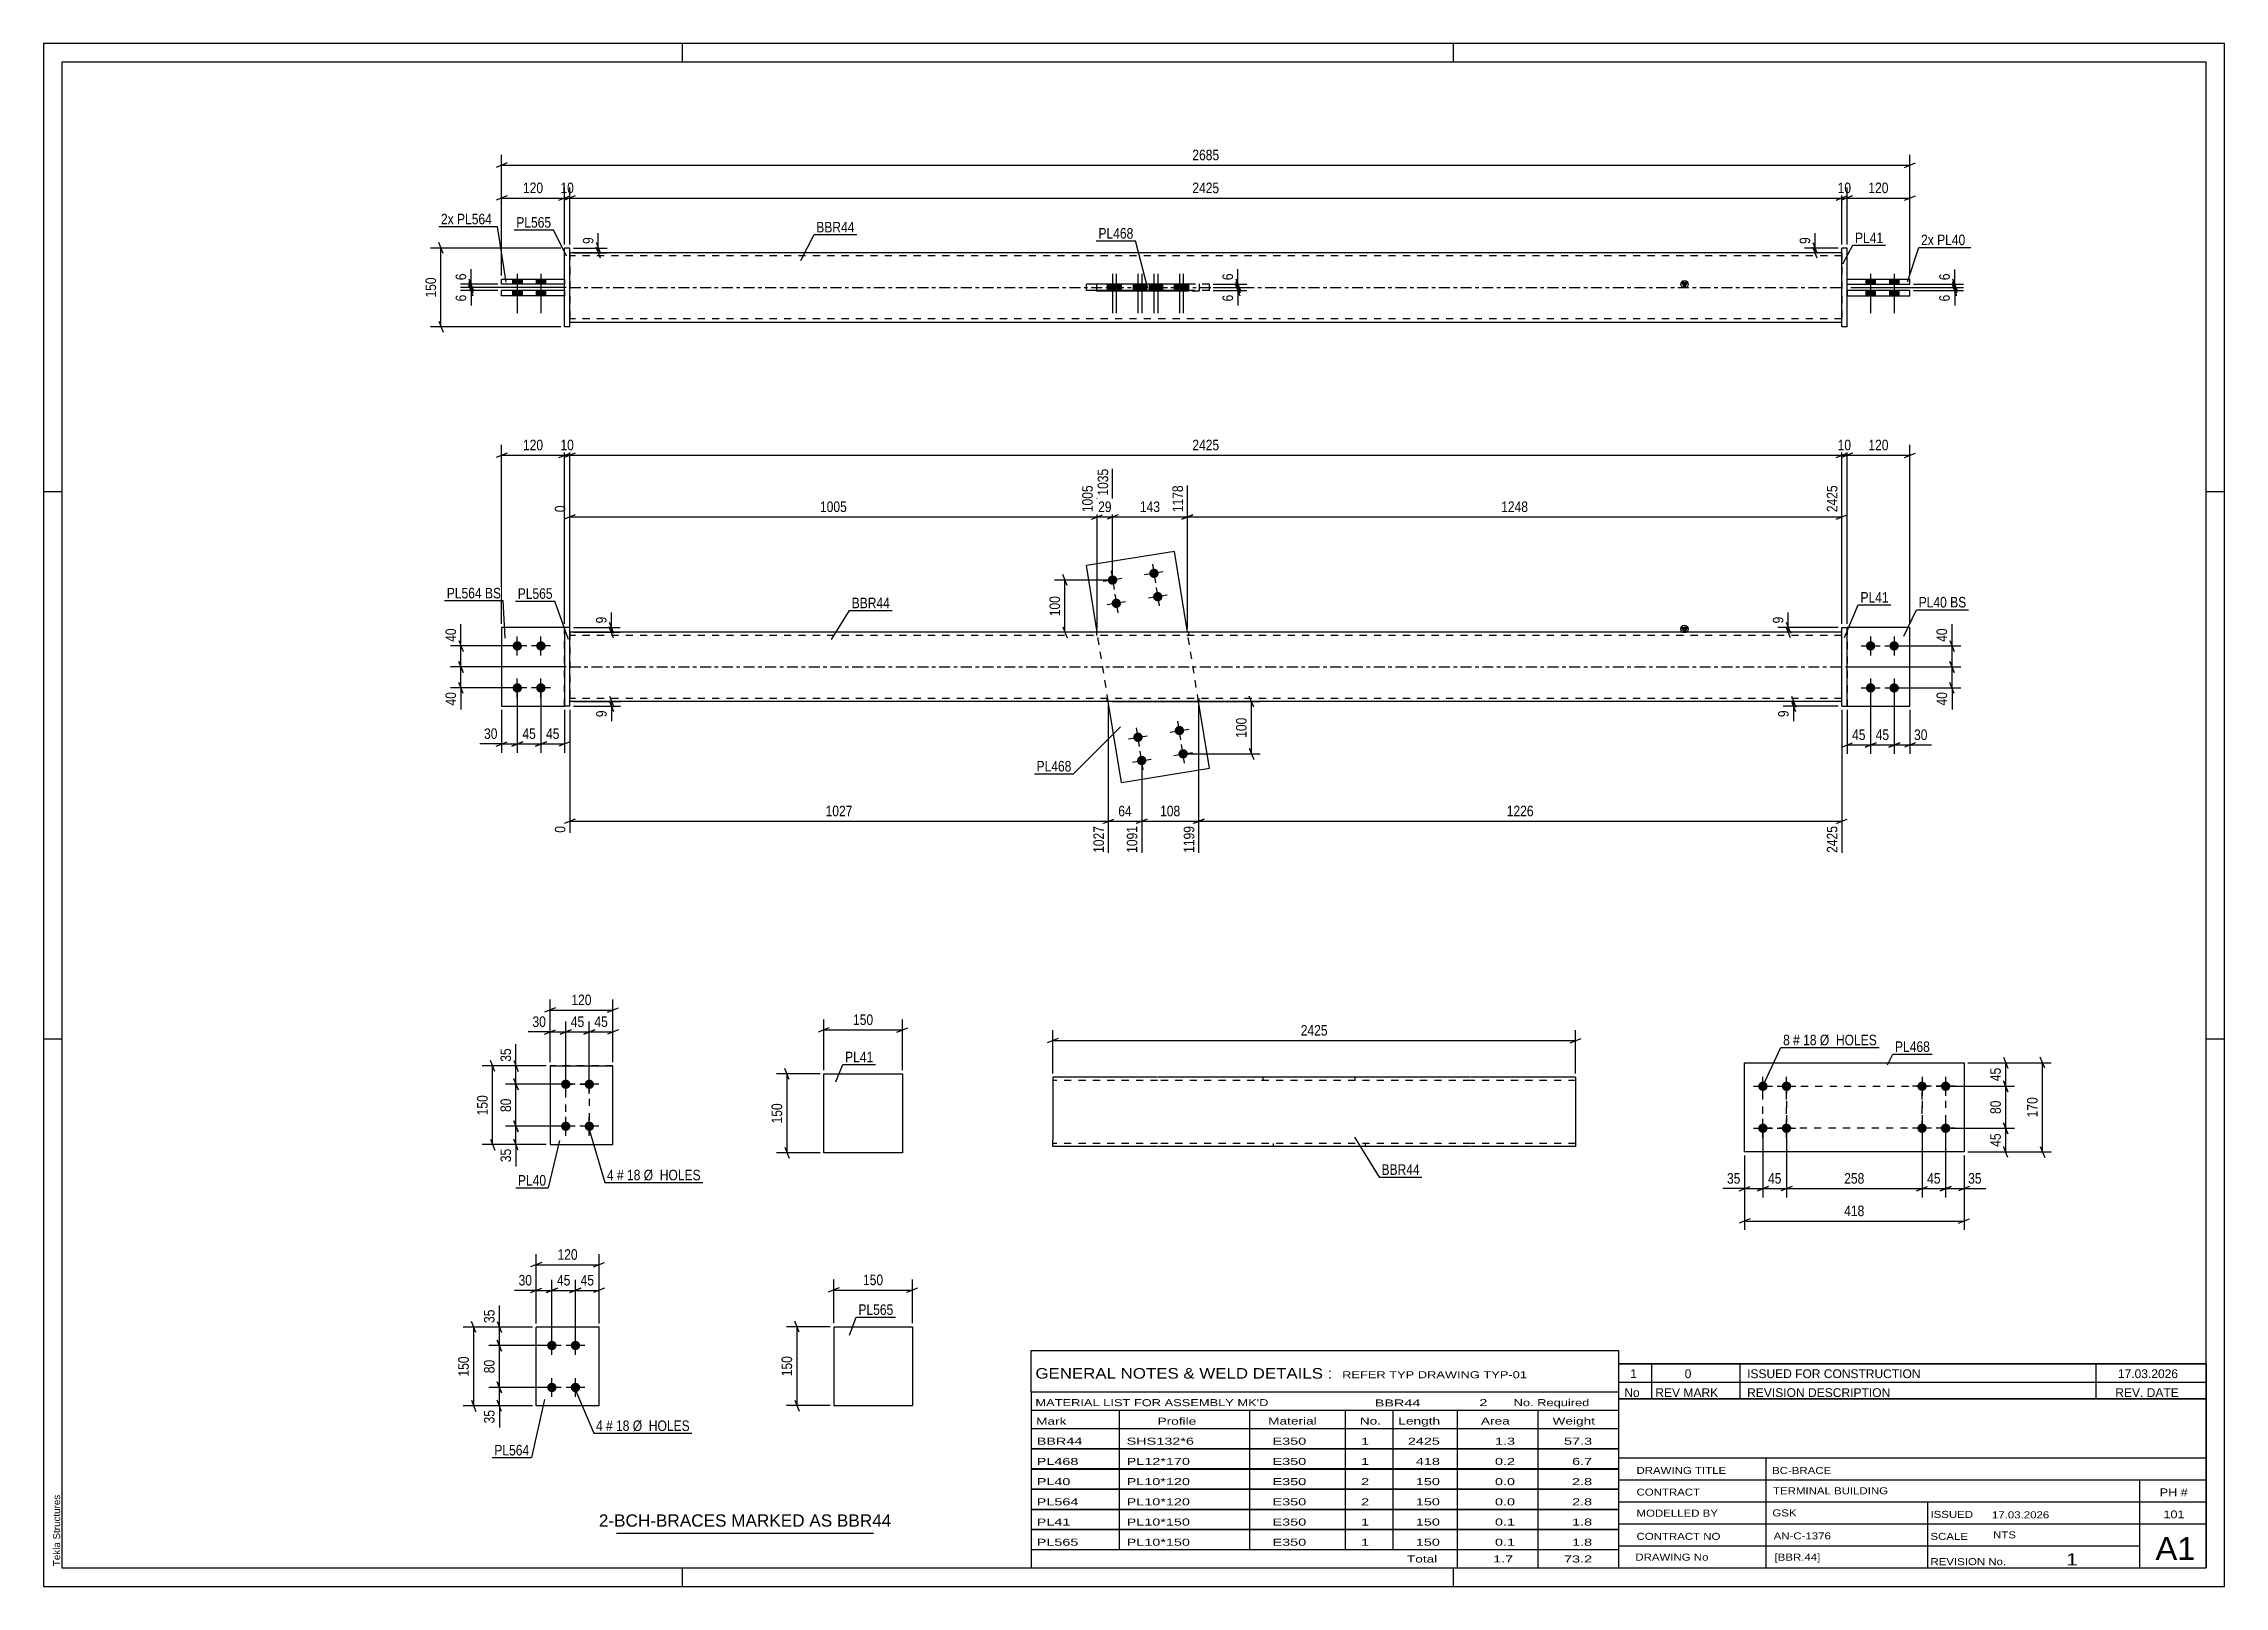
# Model space of a CAD drawing. Header units: millimetres. Extents: x 0 to 594, y 0 to 420.
import ezdxf

# ---------------------------------------------------------------- set-up
doc = ezdxf.new("R2010")
doc.units = ezdxf.units.MM
doc.linetypes.add('DXK_LINE_DOT2', pattern=[3.9198, 1.9599, -1.9599])
doc.linetypes.add('DXK_LINE_DOT3', pattern=[5.9187, 2.979, -0.9799, 0.9799, -0.9799])
doc.styles.add('Arial', font='ARIAL.TTF', dxfattribs={"height": 0.2})
doc.styles.add('Arial Narrow', font='ARIALN.TTF', dxfattribs={"height": 0.2})

# ---------------------------------------------------------------- blocks, each defined once
blk = doc.blocks.new('Unknown-585636893-1129')
at = {"color": 5, "linetype": 'Continuous'}
for p, q in [((594, 420), (0, 420)), ((0, 420), (0, 0)), ((174, 415), (174, 420)), ((384, 415), (384, 420)), ((594, 0), (594, 420)), ((589, 415), (5, 415)), ((5, 415), (5, 5)), ((589, 5), (589, 415)), ((5, 298), (0, 298)), ((594, 298), (589, 298)), ((5, 149), (0, 149)), ((594, 149), (589, 149)), ((0, 0), (594, 0)), ((5, 5), (589, 5)), ((174, 0), (174, 5)), ((384, 0), (384, 5))]:
    blk.add_line(p, q, dxfattribs=at)
at = {"color": 174, "linetype": 'Continuous', "style": 'Arial'}
blk.add_text('Tekla Structures', height=1.9102, rotation=90, dxfattribs=at).set_placement((4.5, 5.5))
blk = doc.blocks.new('Part-585636893-4356 - 4355')
at = {"color": 2, "linetype": 'Continuous'}
for p, q in [((463.3, 142.57), (523.08, 142.57)), ((463.3, 118.29), (463.3, 142.57)), ((523.08, 142.57), (523.08, 118.29)), ((523.08, 118.29), (463.3, 118.29))]:
    blk.add_line(p, q, dxfattribs=at)
blk = doc.blocks.new('Bolt-585636893-4357 - 4355')
at = {"linetype": 'Continuous'}
for points in [[(511.65, 134.86, -1), (511.65, 137.43, -1)], [(518.08, 134.86, -1), (518.08, 137.43, -1)], [(511.65, 123.43, -1), (511.65, 126, -1)], [(518.08, 123.43, -1), (518.08, 126, -1)]]:
    blk.add_hatch(color=1, dxfattribs=at).paths.add_polyline_path(points)
at = {"color": 1, "linetype": 'Continuous'}
for p, q in [((511.65, 138.72), (511.65, 133.57)), ((518.08, 138.72), (518.08, 133.57)), ((514.23, 136.14), (509.08, 136.14)), ((520.65, 136.14), (515.51, 136.14)), ((511.65, 127.29), (511.65, 122.14)), ((518.08, 127.29), (518.08, 122.14)), ((514.23, 124.72), (509.08, 124.72)), ((520.65, 124.72), (515.51, 124.72))]:
    blk.add_line(p, q, dxfattribs=at)
blk = doc.blocks.new('Bolt-585636893-4358 - 4355')
at = {"linetype": 'Continuous'}
for points in [[(468.3, 137.43, -1), (468.3, 134.86, -1)], [(474.73, 137.43, -1), (474.73, 134.86, -1)], [(468.3, 126, -1), (468.3, 123.43, -1)], [(474.73, 126, -1), (474.73, 123.43, -1)]]:
    blk.add_hatch(color=1, dxfattribs=at).paths.add_polyline_path(points)
at = {"color": 1, "linetype": 'Continuous'}
for p, q in [((468.3, 133.57), (468.3, 138.72)), ((474.73, 133.57), (474.73, 138.72)), ((465.73, 136.14), (470.87, 136.14)), ((472.16, 136.14), (477.3, 136.14)), ((468.3, 122.14), (468.3, 127.29)), ((474.73, 122.14), (474.73, 127.29)), ((465.73, 124.72), (470.87, 124.72)), ((472.16, 124.72), (477.3, 124.72))]:
    blk.add_line(p, q, dxfattribs=at)
blk = doc.blocks.new('Bolt-585636893-1609 - 1588')
at = {"linetype": 'Continuous'}
for points in [[(142.22, 135.4, -1), (142.22, 137.97, -1)], [(148.64, 135.4, -1), (148.64, 137.97, -1)], [(142.22, 123.97, -1), (142.22, 126.54, -1)], [(148.64, 123.97, -1), (148.64, 126.54, -1)]]:
    blk.add_hatch(color=1, dxfattribs=at).paths.add_polyline_path(points)
at = {"color": 1, "linetype": 'Continuous'}
for p, q in [((144.79, 136.69), (139.64, 136.69)), ((142.22, 134.11), (142.22, 139.26)), ((151.22, 136.69), (146.07, 136.69)), ((148.64, 134.11), (148.64, 139.26)), ((144.79, 125.26), (139.64, 125.26)), ((142.22, 122.69), (142.22, 127.83)), ((151.22, 125.26), (146.07, 125.26)), ((148.64, 122.69), (148.64, 127.83))]:
    blk.add_line(p, q, dxfattribs=at)
blk = doc.blocks.new('Part-585636893-1604 - 1588')
at = {"color": 2, "linetype": 'Continuous'}
for p, q in [((137.93, 141.69), (155.07, 141.69)), ((137.93, 141.69), (137.93, 120.26)), ((155.07, 120.26), (155.07, 141.69)), ((137.93, 120.26), (155.07, 120.26))]:
    blk.add_line(p, q, dxfattribs=at)
at = {"color": 7, "linetype": 'DXK_LINE_DOT2'}
blk.add_line((155.07, 141.69), (137.93, 141.69), dxfattribs=at)
blk = doc.blocks.new('Bolt-585636893-1962 - 1946')
at = {"linetype": 'Continuous'}
for points in [[(129.03, 254.74, -1), (129.03, 257.31, -1)], [(135.45, 254.74, -1), (135.45, 257.31, -1)], [(129.03, 243.31, -1), (129.03, 245.88, -1)], [(135.45, 243.31, -1), (135.45, 245.88, -1)]]:
    blk.add_hatch(color=1, dxfattribs=at).paths.add_polyline_path(points)
at = {"color": 1, "linetype": 'Continuous'}
for p, q in [((131.6, 256.02), (126.45, 256.02)), ((129.03, 253.45), (129.03, 258.59)), ((138.03, 256.02), (132.88, 256.02)), ((135.45, 253.45), (135.45, 258.59)), ((131.6, 244.59), (126.45, 244.59)), ((129.03, 242.02), (129.03, 247.16)), ((138.03, 244.59), (132.88, 244.59)), ((135.45, 242.02), (135.45, 247.16))]:
    blk.add_line(p, q, dxfattribs=at)
blk = doc.blocks.new('Part-585636893-1978 - 1946')
at = {"color": 7, "linetype": 'DXK_LINE_DOT2'}
for p, q in [((141.88, 261.02), (124.74, 261.02)), ((124.74, 261.02), (124.74, 239.59)), ((141.88, 239.59), (141.88, 261.02)), ((124.74, 239.59), (141.88, 239.59))]:
    blk.add_line(p, q, dxfattribs=at)
blk = doc.blocks.new('Bolt-585636893-1961 - 1946')
at = {"linetype": 'Continuous'}
for points in [[(292.43, 274.17, -1), (289.89, 273.76, -1)], [(303.71, 276, -1), (301.17, 275.59, -1)], [(293.45, 267.83, -1), (290.92, 267.42, -1)], [(304.74, 269.65, -1), (302.2, 269.24, -1)]]:
    blk.add_hatch(color=1, dxfattribs=at).paths.add_polyline_path(points)
at = {"color": 1, "linetype": 'Continuous'}
for p, q in [((293.7, 274.38), (288.62, 273.56)), ((290.75, 276.51), (291.57, 271.43)), ((304.98, 276.2), (299.9, 275.38)), ((302.03, 278.33), (302.85, 273.25)), ((294.72, 268.03), (289.65, 267.21)), ((291.77, 270.16), (292.6, 265.08)), ((306.01, 269.86), (300.93, 269.03)), ((303.06, 271.98), (303.88, 266.91))]:
    blk.add_line(p, q, dxfattribs=at)
blk = doc.blocks.new('Part-585636893-1953 - 1946')
at = {"linetype": 'Continuous'}
blk.add_hatch(color=2, dxfattribs=at).paths.add_polyline_path([(446.92, 259.74), (446.12, 261.14), (447.72, 261.14)])
at = {"color": 2, "linetype": 'Continuous'}
for p, q in [((489.78, 259.74), (143.31, 259.74)), ((446.92, 259.74), (446.12, 261.14)), ((446.12, 261.14), (447.72, 261.14)), ((447.72, 261.14), (446.92, 259.74)), ((489.78, 240.88), (143.31, 240.88))]:
    blk.add_line(p, q, dxfattribs=at)
at = {"color": 7, "linetype": 'DXK_LINE_DOT2'}
for p, q in [((143.31, 259.74), (143.31, 240.88)), ((489.78, 258.88), (143.31, 258.88)), ((286.8, 259.74), (286.8, 258.88)), ((311.83, 259.74), (311.83, 258.88)), ((489.78, 240.88), (489.78, 259.74)), ((489.78, 241.74), (143.31, 241.74)), ((289.71, 240.88), (289.71, 241.74)), ((314.74, 240.88), (314.74, 241.74))]:
    blk.add_line(p, q, dxfattribs=at)
at = {"color": 7, "linetype": 'DXK_LINE_DOT3'}
blk.add_line((143.31, 250.31), (489.78, 250.31), dxfattribs=at)
at = {"color": 2, "linetype": 'Continuous'}
blk.add_circle((446.92, 260.64), 1, dxfattribs=at)
blk = doc.blocks.new('Part-585636893-1958 - 1946')
at = {"color": 2, "linetype": 'Continuous'}
for p, q in [((508.35, 261.02), (491.21, 261.02)), ((508.35, 239.59), (508.35, 261.02)), ((491.21, 239.59), (508.35, 239.59))]:
    blk.add_line(p, q, dxfattribs=at)
at = {"color": 7, "linetype": 'DXK_LINE_DOT2'}
blk.add_line((491.21, 261.02), (491.21, 239.59), dxfattribs=at)
blk = doc.blocks.new('Bolt-585636893-1960 - 1946')
at = {"linetype": 'Continuous'}
for points in [[(296.81, 230.96, -1), (299.35, 231.37, -1)], [(308.09, 232.79, -1), (310.63, 233.2, -1)], [(297.83, 224.62, -1), (300.37, 225.03, -1)], [(309.12, 226.44, -1), (311.65, 226.85, -1)]]:
    blk.add_hatch(color=1, dxfattribs=at).paths.add_polyline_path(points)
at = {"color": 1, "linetype": 'Continuous'}
for p, q in [((298.49, 228.63), (297.67, 233.71)), ((306.82, 232.58), (311.9, 233.4)), ((309.77, 230.45), (308.95, 235.53)), ((295.54, 230.76), (300.62, 231.58)), ((299.51, 222.28), (298.69, 227.36)), ((307.85, 226.24), (312.92, 227.06)), ((310.8, 224.11), (309.97, 229.19)), ((296.56, 224.41), (301.64, 225.23))]:
    blk.add_line(p, q, dxfattribs=at)
blk = doc.blocks.new('Bolt-585636893-1963 - 1946')
at = {"linetype": 'Continuous'}
for points in [[(497.63, 257.31, -1), (497.63, 254.74, -1)], [(504.06, 257.31, -1), (504.06, 254.74, -1)], [(497.63, 245.88, -1), (497.63, 243.31, -1)], [(504.06, 245.88, -1), (504.06, 243.31, -1)]]:
    blk.add_hatch(color=1, dxfattribs=at).paths.add_polyline_path(points)
at = {"color": 1, "linetype": 'Continuous'}
for p, q in [((495.06, 256.02), (500.21, 256.02)), ((497.63, 258.59), (497.63, 253.45)), ((501.49, 256.02), (506.63, 256.02)), ((504.06, 258.59), (504.06, 253.45)), ((495.06, 244.59), (500.21, 244.59)), ((497.63, 247.16), (497.63, 242.02)), ((501.49, 244.59), (506.63, 244.59)), ((504.06, 247.16), (504.06, 242.02))]:
    blk.add_line(p, q, dxfattribs=at)
blk = doc.blocks.new('Part-585636893-1968 - 1946')
at = {"color": 2, "linetype": 'Continuous'}
for p, q in [((307.99, 281.75), (284.02, 277.88)), ((311.55, 259.74), (307.99, 281.75)), ((286.95, 259.74), (284.02, 277.88)), ((293.55, 218.86), (290, 240.88)), ((317.53, 222.74), (314.6, 240.88)), ((293.55, 218.86), (317.53, 222.74))]:
    blk.add_line(p, q, dxfattribs=at)
at = {"color": 7, "linetype": 'DXK_LINE_DOT2'}
for p, q in [((290, 240.88), (286.95, 259.74)), ((314.6, 240.88), (311.55, 259.74))]:
    blk.add_line(p, q, dxfattribs=at)
blk = doc.blocks.new('Part-585636893-1973 - 1946')
at = {"color": 2, "linetype": 'Continuous'}
for p, q in [((143.31, 261.02), (141.88, 261.02)), ((141.88, 261.02), (141.88, 239.59)), ((143.31, 239.59), (143.31, 261.02)), ((143.31, 239.59), (141.88, 239.59))]:
    blk.add_line(p, q, dxfattribs=at)
blk = doc.blocks.new('Part-585636893-1983 - 1946')
at = {"color": 2, "linetype": 'Continuous'}
for p, q in [((141.88, 261.02), (124.74, 261.02)), ((124.74, 261.02), (124.74, 239.59)), ((124.74, 239.59), (141.88, 239.59))]:
    blk.add_line(p, q, dxfattribs=at)
at = {"color": 7, "linetype": 'DXK_LINE_DOT2'}
blk.add_line((141.88, 239.59), (141.88, 261.02), dxfattribs=at)
blk = doc.blocks.new('Part-585636893-1988 - 1946')
at = {"color": 2, "linetype": 'Continuous'}
for p, q in [((489.78, 239.59), (489.78, 261.02)), ((489.78, 261.02), (491.21, 261.02)), ((491.21, 239.59), (491.21, 261.02)), ((489.78, 239.59), (491.21, 239.59))]:
    blk.add_line(p, q, dxfattribs=at)
blk = doc.blocks.new('Part-585636893-1994 - 1946')
at = {"color": 7, "linetype": 'DXK_LINE_DOT2'}
for p, q in [((508.35, 261.02), (491.21, 261.02)), ((491.21, 261.02), (491.21, 239.59)), ((508.35, 239.59), (508.35, 261.02)), ((491.21, 239.59), (508.35, 239.59))]:
    blk.add_line(p, q, dxfattribs=at)
blk = doc.blocks.new('Part-585636893-2426 - 2415')
at = {"color": 2, "linetype": 'Continuous'}
for p, q in [((141.88, 352.76), (124.74, 352.76)), ((124.74, 351.34), (124.74, 352.76)), ((141.88, 351.34), (124.74, 351.34)), ((141.88, 352.76), (141.88, 351.34))]:
    blk.add_line(p, q, dxfattribs=at)
blk = doc.blocks.new('Part-585636893-2431 - 2415')
at = {"color": 2, "linetype": 'Continuous'}
for p, q in [((489.78, 342.91), (489.78, 364.34)), ((491.21, 364.34), (489.78, 364.34)), ((491.21, 342.91), (491.21, 364.34)), ((491.21, 342.91), (489.78, 342.91))]:
    blk.add_line(p, q, dxfattribs=at)
blk = doc.blocks.new('Bolt-585636893-2432 - 2415')
at = {"linetype": 'Continuous'}
for points in [[(296.79, 352.76), (299.36, 352.76), (299.36, 354.48), (296.79, 354.48)], [(297.82, 352.76), (300.39, 352.76), (300.39, 354.48), (297.82, 354.48)], [(308.07, 352.76), (310.64, 352.76), (310.64, 354.48), (308.07, 354.48)], [(309.1, 352.76), (311.67, 352.76), (311.67, 354.48), (309.1, 354.48)]]:
    blk.add_hatch(color=1, dxfattribs=at).paths.add_polyline_path(points)
at = {"color": 1, "linetype": 'Continuous'}
for p, q in [((298.08, 357.34), (298.08, 346.62)), ((299.1, 357.34), (299.1, 346.62)), ((309.36, 357.34), (309.36, 346.62)), ((310.38, 357.34), (310.38, 346.62)), ((296.79, 354.48), (296.79, 352.76)), ((297.82, 354.48), (297.82, 352.76)), ((299.36, 354.48), (299.36, 352.76)), ((300.39, 354.48), (300.39, 352.76)), ((308.07, 354.48), (308.07, 352.76)), ((309.1, 354.48), (309.1, 352.76)), ((310.64, 354.48), (310.64, 352.76)), ((311.67, 354.48), (311.67, 352.76))]:
    blk.add_line(p, q, dxfattribs=at)
blk = doc.blocks.new('Bolt-585636893-2433 - 2415')
at = {"linetype": 'Continuous'}
for points in [[(292.44, 354.48), (289.87, 354.48), (289.87, 352.76), (292.44, 352.76)], [(293.47, 354.48), (290.9, 354.48), (290.9, 352.76), (293.47, 352.76)], [(303.73, 354.48), (301.16, 354.48), (301.16, 352.76), (303.73, 352.76)], [(304.75, 354.48), (302.18, 354.48), (302.18, 352.76), (304.75, 352.76)]]:
    blk.add_hatch(color=1, dxfattribs=at).paths.add_polyline_path(points)
at = {"color": 1, "linetype": 'Continuous'}
for p, q in [((291.16, 357.34), (291.16, 346.62)), ((292.18, 357.34), (292.18, 346.62)), ((302.44, 357.34), (302.44, 346.62)), ((303.47, 357.34), (303.47, 346.62)), ((289.87, 354.48), (289.87, 352.76)), ((290.9, 354.48), (290.9, 352.76)), ((292.44, 354.48), (292.44, 352.76)), ((293.47, 354.48), (293.47, 352.76)), ((301.16, 354.48), (301.16, 352.76)), ((302.18, 354.48), (302.18, 352.76)), ((303.73, 354.48), (303.73, 352.76)), ((304.75, 354.48), (304.75, 352.76))]:
    blk.add_line(p, q, dxfattribs=at)
blk = doc.blocks.new('Part-585636893-2443 - 2415')
at = {"linetype": 'Continuous'}
blk.add_hatch(color=2, dxfattribs=at).paths.add_polyline_path([(446.92, 353.62), (446.12, 355.02), (447.72, 355.02)])
at = {"color": 2, "linetype": 'Continuous'}
for p, q in [((489.78, 363.05), (143.31, 363.05)), ((286.8, 354.48), (286.8, 354.62)), ((286.8, 354.62), (311.83, 354.62)), ((286.8, 352.62), (286.8, 352.76)), ((311.83, 352.62), (286.8, 352.62)), ((289.71, 354.48), (289.71, 354.62)), ((289.71, 352.62), (289.71, 352.76)), ((311.83, 354.62), (311.83, 352.62)), ((446.92, 353.62), (446.12, 355.02)), ((446.12, 355.02), (447.72, 355.02)), ((447.72, 355.02), (446.92, 353.62)), ((143.31, 344.19), (489.78, 344.19))]:
    blk.add_line(p, q, dxfattribs=at)
at = {"color": 7, "linetype": 'DXK_LINE_DOT2'}
for p, q in [((143.31, 363.05), (143.31, 344.19)), ((489.78, 363.05), (489.78, 344.19)), ((489.78, 362.19), (143.31, 362.19)), ((286.8, 354.62), (286.8, 352.76)), ((289.71, 354.62), (289.71, 352.76)), ((311.83, 354.62), (314.74, 354.62)), ((314.74, 352.62), (311.83, 352.62)), ((314.74, 354.62), (314.74, 352.62)), ((489.78, 345.05), (143.31, 345.05))]:
    blk.add_line(p, q, dxfattribs=at)
at = {"color": 7, "linetype": 'DXK_LINE_DOT3'}
blk.add_line((143.31, 353.62), (489.78, 353.62), dxfattribs=at)
at = {"color": 2, "linetype": 'Continuous'}
blk.add_circle((446.92, 354.52), 1, dxfattribs=at)
blk = doc.blocks.new('Part-585636893-2448 - 2415')
at = {"color": 2, "linetype": 'Continuous'}
for p, q in [((508.35, 352.76), (491.21, 352.76)), ((491.21, 352.76), (491.21, 351.33)), ((491.21, 351.33), (508.35, 351.33)), ((508.35, 351.33), (508.35, 352.76))]:
    blk.add_line(p, q, dxfattribs=at)
blk = doc.blocks.new('Part-585636893-2453 - 2415')
at = {"color": 2, "linetype": 'Continuous'}
for p, q in [((491.21, 354.48), (491.21, 355.9)), ((491.21, 355.9), (508.35, 355.9)), ((491.21, 354.48), (508.35, 354.48)), ((508.35, 354.48), (508.35, 355.9))]:
    blk.add_line(p, q, dxfattribs=at)
blk = doc.blocks.new('Part-585636893-2458 - 2415')
at = {"color": 2, "linetype": 'Continuous'}
for p, q in [((124.74, 355.91), (141.88, 355.91)), ((124.74, 354.48), (124.74, 355.91)), ((141.88, 354.48), (124.74, 354.48)), ((141.88, 355.91), (141.88, 354.48))]:
    blk.add_line(p, q, dxfattribs=at)
blk = doc.blocks.new('Part-585636893-2463 - 2415')
at = {"color": 2, "linetype": 'Continuous'}
for p, q in [((143.31, 364.34), (141.88, 364.34)), ((141.88, 342.91), (141.88, 364.34)), ((143.31, 342.91), (143.31, 364.34)), ((143.31, 342.91), (141.88, 342.91))]:
    blk.add_line(p, q, dxfattribs=at)
blk = doc.blocks.new('Part-585636893-2468 - 2415')
at = {"color": 2, "linetype": 'Continuous'}
for p, q in [((284.02, 352.76), (284.02, 354.48)), ((311.83, 354.48), (284.02, 354.48)), ((311.83, 352.76), (284.02, 352.76)), ((307.99, 352.76), (307.99, 354.48))]:
    blk.add_line(p, q, dxfattribs=at)
at = {"color": 7, "linetype": 'DXK_LINE_DOT2'}
for p, q in [((293.55, 352.76), (293.55, 354.48)), ((317.53, 354.48), (311.83, 354.48)), ((317.53, 352.76), (311.83, 352.76)), ((317.53, 352.76), (317.53, 354.48))]:
    blk.add_line(p, q, dxfattribs=at)
blk = doc.blocks.new('Bolt-585636893-2469 - 2415')
at = {"linetype": 'Continuous'}
for points in [[(127.74, 354.48), (130.31, 354.48), (130.31, 355.91), (127.74, 355.91)], [(127.74, 354.48), (130.31, 354.48), (130.31, 355.91), (127.74, 355.91)], [(127.74, 351.34), (130.31, 351.34), (130.31, 352.76), (127.74, 352.76)], [(127.74, 351.34), (130.31, 351.34), (130.31, 352.76), (127.74, 352.76)], [(134.17, 354.48), (136.74, 354.48), (136.74, 355.91), (134.17, 355.91)], [(134.17, 354.48), (136.74, 354.48), (136.74, 355.91), (134.17, 355.91)], [(134.17, 351.34), (136.74, 351.34), (136.74, 352.76), (134.17, 352.76)], [(134.17, 351.34), (136.74, 351.34), (136.74, 352.76), (134.17, 352.76)]]:
    blk.add_hatch(color=1, dxfattribs=at).paths.add_polyline_path(points)
at = {"color": 1, "linetype": 'Continuous'}
for p, q in [((129.03, 357.34), (129.03, 346.62)), ((129.03, 357.34), (129.03, 346.62)), ((135.45, 357.34), (135.45, 346.62)), ((135.45, 357.34), (135.45, 346.62)), ((127.74, 355.91), (127.74, 354.48)), ((127.74, 355.91), (127.74, 354.48)), ((127.74, 352.76), (127.74, 351.34)), ((127.74, 352.76), (127.74, 351.34)), ((130.31, 355.91), (130.31, 354.48)), ((130.31, 355.91), (130.31, 354.48)), ((130.31, 352.76), (130.31, 351.34)), ((130.31, 352.76), (130.31, 351.34)), ((134.17, 355.91), (134.17, 354.48)), ((134.17, 355.91), (134.17, 354.48)), ((134.17, 352.76), (134.17, 351.34)), ((134.17, 352.76), (134.17, 351.34)), ((136.74, 355.91), (136.74, 354.48)), ((136.74, 355.91), (136.74, 354.48)), ((136.74, 352.76), (136.74, 351.34)), ((136.74, 352.76), (136.74, 351.34))]:
    blk.add_line(p, q, dxfattribs=at)
blk = doc.blocks.new('Bolt-585636893-2470 - 2415')
at = {"linetype": 'Continuous'}
for points in [[(498.92, 355.9), (496.35, 355.9), (496.35, 354.48), (498.92, 354.48)], [(498.92, 355.9), (496.35, 355.9), (496.35, 354.48), (498.92, 354.48)], [(498.92, 352.76), (496.35, 352.76), (496.35, 351.33), (498.92, 351.33)], [(498.92, 352.76), (496.35, 352.76), (496.35, 351.33), (498.92, 351.33)], [(505.35, 355.9), (502.78, 355.9), (502.78, 354.48), (505.35, 354.48)], [(505.35, 355.9), (502.78, 355.9), (502.78, 354.48), (505.35, 354.48)], [(505.35, 352.76), (502.78, 352.76), (502.78, 351.33), (505.35, 351.33)], [(505.35, 352.76), (502.78, 352.76), (502.78, 351.33), (505.35, 351.33)]]:
    blk.add_hatch(color=1, dxfattribs=at).paths.add_polyline_path(points)
at = {"color": 1, "linetype": 'Continuous'}
for p, q in [((497.63, 357.33), (497.63, 346.62)), ((497.63, 357.33), (497.63, 346.62)), ((504.06, 357.33), (504.06, 346.62)), ((504.06, 357.33), (504.06, 346.62)), ((496.35, 355.9), (496.35, 354.48)), ((496.35, 355.9), (496.35, 354.48)), ((496.35, 352.76), (496.35, 351.33)), ((496.35, 352.76), (496.35, 351.33)), ((498.92, 355.9), (498.92, 354.48)), ((498.92, 355.9), (498.92, 354.48)), ((498.92, 352.76), (498.92, 351.33)), ((498.92, 352.76), (498.92, 351.33)), ((502.78, 355.9), (502.78, 354.48)), ((502.78, 355.9), (502.78, 354.48)), ((502.78, 352.76), (502.78, 351.33)), ((502.78, 352.76), (502.78, 351.33)), ((505.35, 355.9), (505.35, 354.48)), ((505.35, 355.9), (505.35, 354.48)), ((505.35, 352.76), (505.35, 351.33)), ((505.35, 352.76), (505.35, 351.33))]:
    blk.add_line(p, q, dxfattribs=at)
blk = doc.blocks.new('Bolt-585636893-4366 - 4364')
at = {"linetype": 'Continuous'}
for points in [[(138.44, 64.29, -1), (138.44, 66.86, -1)], [(144.87, 64.29, -1), (144.87, 66.86, -1)], [(138.44, 52.86, -1), (138.44, 55.43, -1)], [(144.87, 52.86, -1), (144.87, 55.43, -1)]]:
    blk.add_hatch(color=1, dxfattribs=at).paths.add_polyline_path(points)
at = {"color": 1, "linetype": 'Continuous'}
for p, q in [((141.01, 65.57), (135.87, 65.57)), ((138.44, 63), (138.44, 68.15)), ((147.44, 65.57), (142.3, 65.57)), ((144.87, 63), (144.87, 68.15)), ((141.01, 54.15), (135.87, 54.15)), ((138.44, 51.57), (138.44, 56.72)), ((147.44, 54.15), (142.3, 54.15)), ((144.87, 51.57), (144.87, 56.72))]:
    blk.add_line(p, q, dxfattribs=at)
blk = doc.blocks.new('Part-585636893-4365 - 4364')
at = {"color": 2, "linetype": 'Continuous'}
for p, q in [((151.3, 70.57), (134.16, 70.57)), ((134.16, 49.15), (134.16, 70.57)), ((151.3, 49.15), (151.3, 70.57)), ((151.3, 49.15), (134.16, 49.15))]:
    blk.add_line(p, q, dxfattribs=at)
blk = doc.blocks.new('Part-585636893-1564 - 1548')
at = {"color": 2, "linetype": 'Continuous'}
for p, q in [((212.5, 139.49), (233.93, 139.49)), ((212.5, 118.06), (212.5, 139.49)), ((233.93, 139.49), (233.93, 118.06)), ((233.93, 118.06), (212.5, 118.06))]:
    blk.add_line(p, q, dxfattribs=at)
blk = doc.blocks.new('Part-585636893-1531 - 1514')
at = {"color": 2, "linetype": 'Continuous'}
for p, q in [((303.44, 138.59), (274.87, 138.59)), ((274.87, 138.59), (274.87, 121.44)), ((388.61, 138.59), (303.54, 138.59)), ((417.29, 138.59), (388.71, 138.59)), ((417.29, 138.59), (417.29, 119.73)), ((274.87, 120.23), (274.87, 121.44)), ((274.87, 119.86), (274.87, 120.23)), ((274.87, 119.73), (274.87, 119.86)), ((303.44, 119.73), (274.87, 119.73)), ((388.61, 119.73), (303.54, 119.73)), ((417.29, 119.73), (388.71, 119.73))]:
    blk.add_line(p, q, dxfattribs=at)
at = {"color": 7, "linetype": 'DXK_LINE_DOT2'}
for p, q in [((303.44, 137.73), (274.87, 137.73)), ((388.61, 137.73), (303.54, 137.73)), ((332.11, 138.59), (332.11, 137.73)), ((357.13, 138.59), (357.13, 137.73)), ((417.29, 137.73), (388.71, 137.73)), ((274.87, 120.79), (274.87, 121.44)), ((274.87, 120.23), (274.87, 121.12)), ((274.87, 120.59), (274.87, 120.65)), ((274.87, 120.59), (274.87, 120.65)), ((303.44, 120.59), (274.87, 120.59)), ((274.87, 119.73), (274.87, 119.73)), ((388.61, 120.59), (303.54, 120.59)), ((335.02, 119.73), (335.02, 120.59)), ((360.04, 119.73), (360.04, 120.59)), ((417.29, 120.59), (388.71, 120.59)), ((417.29, 120.59), (417.29, 120.65))]:
    blk.add_line(p, q, dxfattribs=at)
blk = doc.blocks.new('Part-585636893-4374 - 4373')
at = {"color": 2, "linetype": 'Continuous'}
for p, q in [((215.22, 70.66), (215.22, 49.23)), ((215.22, 70.66), (236.65, 70.66)), ((236.65, 70.66), (236.65, 49.23)), ((215.22, 49.23), (236.65, 49.23))]:
    blk.add_line(p, q, dxfattribs=at)
blk = doc.blocks.new('Rectangle-585636893-4714 - 4355')
at = {"color": 1, "linetype": 'DXK_LINE_DOT2'}
blk.add_lwpolyline([(468.3, 136.14), (474.73, 136.14), (474.73, 124.72), (468.3, 124.72), (468.3, 136.14)], close=True, dxfattribs=at)
blk = doc.blocks.new('Rectangle-585636893-1724 - 1588')
at = {"color": 1, "linetype": 'DXK_LINE_DOT2'}
blk.add_lwpolyline([(142.22, 136.69), (148.64, 136.69), (148.64, 125.26), (142.22, 125.26), (142.22, 136.69)], close=True, dxfattribs=at)
blk = doc.blocks.new('Rectangle-585636893-4724 - 4355')
at = {"color": 1, "linetype": 'DXK_LINE_DOT2'}
blk.add_lwpolyline([(474.73, 136.14), (511.65, 136.14), (511.65, 124.72), (474.73, 124.72), (474.73, 136.14)], close=True, dxfattribs=at)
blk = doc.blocks.new('Rectangle-585636893-4734 - 4355')
at = {"color": 1, "linetype": 'DXK_LINE_DOT2'}
blk.add_lwpolyline([(511.65, 136.14), (518.08, 136.14), (518.08, 124.72), (511.65, 124.72), (511.65, 136.14)], close=True, dxfattribs=at)
blk = doc.blocks.new('StraightDimension-585636893-4693 - 4355')
at = {"color": 7, "linetype": 'Continuous'}
for p, q in [((533.85, 137.64), (535.05, 134.64)), ((519.08, 136.14), (536.85, 136.14)), ((534.45, 124.72), (534.45, 136.14)), ((535.05, 123.22), (533.85, 126.22)), ((519.08, 124.72), (536.85, 124.72))]:
    blk.add_line(p, q, dxfattribs=at)
at = {"color": 0}
blk.add_wipeout([(533.7, 132.86), (529.5, 132.86), (529.5, 128), (533.7, 128)], dxfattribs=at)
at = {"color": 3, "style": 'Arial Narrow'}
blk.add_text('80', height=2.863, rotation=90.00021, dxfattribs=at).set_placement((533.1, 128.6))
blk = doc.blocks.new('StraightDimension-585636893-4399 - 4355')
at = {"color": 7, "linetype": 'Continuous'}
for p, q in [((463.3, 117.29), (463.3, 97.05)), ((523.08, 117.29), (523.08, 97.05)), ((464.8, 100.05), (461.8, 98.85)), ((463.3, 99.45), (523.08, 99.45)), ((521.58, 98.85), (524.58, 100.05))]:
    blk.add_line(p, q, dxfattribs=at)
at = {"color": 0}
blk.add_wipeout([(496.53, 100.2), (496.53, 104.4), (489.85, 104.4), (489.85, 100.2)], dxfattribs=at)
at = {"color": 3, "style": 'Arial Narrow'}
blk.add_text('418', height=2.863, dxfattribs=at).set_placement((490.45, 100.8))
blk = doc.blocks.new('StraightDimension-585636893-4379 - 4355')
at = {"color": 7, "linetype": 'Continuous'}
for p, q in [((518.08, 123.72), (518.08, 105.89)), ((523.08, 117.29), (523.08, 105.89)), ((516.58, 107.69), (519.58, 108.89)), ((518.08, 108.29), (523.08, 108.29)), ((524.58, 108.89), (521.58, 107.69))]:
    blk.add_line(p, q, dxfattribs=at)
at = {"color": 0}
blk.add_wipeout([(528.46, 109.04), (528.46, 113.24), (523.61, 113.24), (523.61, 109.04)], dxfattribs=at)
at = {"color": 7, "linetype": 'Continuous'}
blk.add_line((523.08, 108.29), (528.99, 108.29), dxfattribs=at)
blk.add_line((523.08, 108.29), (528.99, 108.29), dxfattribs=at)
at = {"color": 3, "style": 'Arial Narrow'}
blk.add_text('35', height=2.863, dxfattribs=at).set_placement((524.21, 109.64))
blk = doc.blocks.new('StraightDimension-585636893-4380 - 4355')
at = {"color": 7, "linetype": 'Continuous'}
for p, q in [((511.65, 123.72), (511.65, 105.89)), ((518.08, 123.72), (518.08, 105.89)), ((510.15, 107.69), (513.15, 108.89)), ((511.65, 108.29), (518.08, 108.29)), ((519.58, 108.89), (516.58, 107.69))]:
    blk.add_line(p, q, dxfattribs=at)
at = {"color": 0}
blk.add_wipeout([(517.3, 109.04), (517.3, 113.24), (512.44, 113.24), (512.44, 109.04)], dxfattribs=at)
at = {"color": 3, "style": 'Arial Narrow'}
blk.add_text('45', height=2.863, dxfattribs=at).set_placement((513.04, 109.64))
blk = doc.blocks.new('StraightDimension-585636893-4381 - 4355')
at = {"color": 7, "linetype": 'Continuous'}
for p, q in [((474.73, 123.72), (474.73, 105.89)), ((511.65, 123.72), (511.65, 105.89)), ((476.23, 108.89), (473.23, 107.69)), ((474.73, 108.29), (511.65, 108.29)), ((510.15, 107.69), (513.15, 108.89))]:
    blk.add_line(p, q, dxfattribs=at)
at = {"color": 0}
blk.add_wipeout([(496.53, 109.04), (496.53, 113.24), (489.85, 113.24), (489.85, 109.04)], dxfattribs=at)
at = {"color": 3, "style": 'Arial Narrow'}
blk.add_text('258', height=2.863, dxfattribs=at).set_placement((490.45, 109.64))
blk = doc.blocks.new('StraightDimension-585636893-4382 - 4355')
at = {"color": 7, "linetype": 'Continuous'}
for p, q in [((468.3, 123.72), (468.3, 105.89)), ((474.73, 123.72), (474.73, 105.89)), ((466.8, 107.69), (469.8, 108.89)), ((468.3, 108.29), (474.73, 108.29)), ((476.23, 108.89), (473.23, 107.69))]:
    blk.add_line(p, q, dxfattribs=at)
at = {"color": 0}
blk.add_wipeout([(473.94, 109.04), (473.94, 113.24), (469.09, 113.24), (469.09, 109.04)], dxfattribs=at)
at = {"color": 3, "style": 'Arial Narrow'}
blk.add_text('45', height=2.863, dxfattribs=at).set_placement((469.69, 109.64))
blk = doc.blocks.new('StraightDimension-585636893-4383 - 4355')
at = {"color": 7, "linetype": 'Continuous'}
for p, q in [((468.3, 123.72), (468.3, 105.89)), ((463.3, 117.29), (463.3, 105.89)), ((461.8, 107.69), (464.8, 108.89)), ((463.3, 108.29), (468.3, 108.29)), ((469.8, 108.89), (466.8, 107.69))]:
    blk.add_line(p, q, dxfattribs=at)
at = {"color": 0}
blk.add_wipeout([(462.77, 109.04), (462.77, 113.24), (457.92, 113.24), (457.92, 109.04)], dxfattribs=at)
at = {"color": 7, "linetype": 'Continuous'}
blk.add_line((463.3, 108.29), (457.39, 108.29), dxfattribs=at)
blk.add_line((463.3, 108.29), (457.39, 108.29), dxfattribs=at)
at = {"color": 3, "style": 'Arial Narrow'}
blk.add_text('35', height=2.863, dxfattribs=at).set_placement((458.52, 109.64))
blk = doc.blocks.new('StraightDimension-585636893-4419 - 4355')
at = {"color": 7, "linetype": 'Continuous'}
for p, q in [((524.08, 142.57), (546.86, 142.57)), ((545.06, 141.07), (543.86, 144.07)), ((544.46, 118.29), (544.46, 142.57)), ((543.86, 119.79), (545.06, 116.79)), ((524.08, 118.29), (546.86, 118.29))]:
    blk.add_line(p, q, dxfattribs=at)
at = {"color": 0}
blk.add_wipeout([(543.71, 133.77), (539.51, 133.77), (539.51, 127.09), (543.71, 127.09)], dxfattribs=at)
at = {"color": 3, "style": 'Arial Narrow'}
blk.add_text('170', height=2.863, rotation=90.00021, dxfattribs=at).set_placement((543.11, 127.69))
blk = doc.blocks.new('StraightDimension-585636893-4692 - 4355')
at = {"color": 7, "linetype": 'Continuous'}
for p, q in [((524.08, 142.57), (536.85, 142.57)), ((533.85, 144.07), (535.05, 141.07)), ((534.45, 136.14), (534.45, 142.57)), ((535.05, 134.64), (533.85, 137.64)), ((519.08, 136.14), (536.85, 136.14))]:
    blk.add_line(p, q, dxfattribs=at)
at = {"color": 0}
blk.add_wipeout([(533.7, 141.79), (529.5, 141.79), (529.5, 136.93), (533.7, 136.93)], dxfattribs=at)
at = {"color": 3, "style": 'Arial Narrow'}
blk.add_text('45', height=2.863, rotation=90.00021, dxfattribs=at).set_placement((533.1, 137.53))
blk = doc.blocks.new('StraightDimension-585636893-4694 - 4355')
at = {"color": 7, "linetype": 'Continuous'}
for p, q in [((533.85, 126.22), (535.05, 123.22)), ((519.08, 124.72), (536.85, 124.72)), ((535.05, 116.79), (533.85, 119.79)), ((534.45, 118.29), (534.45, 124.72)), ((524.08, 118.29), (536.85, 118.29))]:
    blk.add_line(p, q, dxfattribs=at)
at = {"color": 0}
blk.add_wipeout([(533.7, 123.93), (529.5, 123.93), (529.5, 119.07), (533.7, 119.07)], dxfattribs=at)
at = {"color": 3, "style": 'Arial Narrow'}
blk.add_text('45', height=2.863, rotation=90.00021, dxfattribs=at).set_placement((533.1, 119.67))
blk = doc.blocks.new('StraightDimension-585636893-1624 - 1588')
at = {"color": 7, "linetype": 'Continuous'}
for p, q in [((141.22, 136.69), (125.81, 136.69)), ((128.06, 138.19), (129.26, 135.19)), ((128.66, 125.26), (128.66, 136.69)), ((141.22, 125.26), (125.81, 125.26)), ((129.26, 123.76), (128.06, 126.76))]:
    blk.add_line(p, q, dxfattribs=at)
at = {"color": 0}
blk.add_wipeout([(127.91, 133.4), (123.71, 133.4), (123.71, 128.54), (127.91, 128.54)], dxfattribs=at)
at = {"color": 3, "style": 'Arial Narrow'}
blk.add_text('80', height=2.863, rotation=90.00021, dxfattribs=at).set_placement((127.31, 129.14))
blk = doc.blocks.new('StraightDimension-585636893-1611 - 1588')
at = {"color": 7, "linetype": 'Continuous'}
for p, q in [((141.22, 125.26), (125.81, 125.26)), ((128.06, 126.76), (129.26, 123.76)), ((128.66, 120.26), (128.66, 125.26)), ((136.93, 120.26), (125.81, 120.26)), ((129.26, 118.76), (128.06, 121.76))]:
    blk.add_line(p, q, dxfattribs=at)
at = {"color": 0}
blk.add_wipeout([(127.91, 119.73), (123.71, 119.73), (123.71, 114.88), (127.91, 114.88)], dxfattribs=at)
at = {"color": 7, "linetype": 'Continuous'}
blk.add_line((128.66, 120.26), (128.66, 114.35), dxfattribs=at)
blk.add_line((128.66, 120.26), (128.66, 114.35), dxfattribs=at)
at = {"color": 3, "style": 'Arial Narrow'}
blk.add_text('35', height=2.863, rotation=90.00021, dxfattribs=at).set_placement((127.31, 115.48))
blk = doc.blocks.new('StraightDimension-585636893-1634 - 1588')
at = {"color": 7, "linetype": 'Continuous'}
for p, q in [((128.06, 143.19), (129.26, 140.19)), ((136.93, 141.69), (125.81, 141.69)), ((141.22, 136.69), (125.81, 136.69)), ((129.26, 135.19), (128.06, 138.19)), ((128.66, 136.69), (128.66, 141.69))]:
    blk.add_line(p, q, dxfattribs=at)
at = {"color": 0}
blk.add_wipeout([(127.91, 147.07), (123.71, 147.07), (123.71, 142.21), (127.91, 142.21)], dxfattribs=at)
at = {"color": 7, "linetype": 'Continuous'}
blk.add_line((128.66, 141.69), (128.66, 147.59), dxfattribs=at)
blk.add_line((128.66, 141.69), (128.66, 147.59), dxfattribs=at)
at = {"color": 3, "style": 'Arial Narrow'}
blk.add_text('35', height=2.863, rotation=90.00021, dxfattribs=at).set_placement((127.31, 142.81))
blk = doc.blocks.new('StraightDimension-585636893-1648 - 1588')
at = {"color": 7, "linetype": 'Continuous'}
for p, q in [((122.9, 140.19), (121.7, 143.19)), ((136.93, 141.69), (119.45, 141.69)), ((122.3, 120.26), (122.3, 141.69)), ((136.93, 120.26), (119.45, 120.26)), ((121.7, 121.76), (122.9, 118.76))]:
    blk.add_line(p, q, dxfattribs=at)
at = {"color": 0}
blk.add_wipeout([(121.55, 134.31), (117.35, 134.31), (117.35, 127.63), (121.55, 127.63)], dxfattribs=at)
at = {"color": 3, "style": 'Arial Narrow'}
blk.add_text('150', height=2.863, rotation=90.00021, dxfattribs=at).set_placement((120.95, 128.23))
blk = doc.blocks.new('StraightDimension-585636893-1665 - 1588')
at = {"color": 7, "linetype": 'Continuous'}
for p, q in [((147.14, 150.35), (150.14, 151.55)), ((148.64, 137.69), (148.64, 153.8)), ((148.64, 150.95), (155.07, 150.95)), ((156.57, 151.55), (153.57, 150.35)), ((155.07, 142.69), (155.07, 153.8))]:
    blk.add_line(p, q, dxfattribs=at)
at = {"color": 0}
blk.add_wipeout([(154.29, 151.7), (154.29, 155.9), (149.43, 155.9), (149.43, 151.7)], dxfattribs=at)
at = {"color": 3, "style": 'Arial Narrow'}
blk.add_text('45', height=2.863, dxfattribs=at).set_placement((150.03, 152.3))
blk = doc.blocks.new('StraightDimension-585636893-1681 - 1588')
at = {"color": 7, "linetype": 'Continuous'}
for p, q in [((140.72, 150.35), (143.72, 151.55)), ((142.22, 137.69), (142.22, 153.8)), ((142.22, 150.95), (148.64, 150.95)), ((150.14, 151.55), (147.14, 150.35)), ((148.64, 137.69), (148.64, 153.8))]:
    blk.add_line(p, q, dxfattribs=at)
at = {"color": 0}
blk.add_wipeout([(147.86, 151.7), (147.86, 155.9), (143, 155.9), (143, 151.7)], dxfattribs=at)
at = {"color": 3, "style": 'Arial Narrow'}
blk.add_text('45', height=2.863, dxfattribs=at).set_placement((143.6, 152.3))
blk = doc.blocks.new('StraightDimension-585636893-1691 - 1588')
at = {"color": 7, "linetype": 'Continuous'}
for p, q in [((136.43, 150.35), (139.43, 151.55)), ((137.93, 142.69), (137.93, 153.8)), ((137.93, 150.95), (142.22, 150.95)), ((143.72, 151.55), (140.72, 150.35)), ((142.22, 137.69), (142.22, 153.8))]:
    blk.add_line(p, q, dxfattribs=at)
at = {"color": 0}
blk.add_wipeout([(137.41, 151.7), (137.41, 155.9), (132.55, 155.9), (132.55, 151.7)], dxfattribs=at)
at = {"color": 7, "linetype": 'Continuous'}
blk.add_line((137.93, 150.95), (132.02, 150.95), dxfattribs=at)
blk.add_line((137.93, 150.95), (132.02, 150.95), dxfattribs=at)
at = {"color": 3, "style": 'Arial Narrow'}
blk.add_text('30', height=2.863, dxfattribs=at).set_placement((133.15, 152.3))
blk = doc.blocks.new('StraightDimension-585636893-1705 - 1588')
at = {"color": 7, "linetype": 'Continuous'}
for p, q in [((139.43, 157.49), (136.43, 156.29)), ((137.93, 142.69), (137.93, 159.74)), ((137.93, 156.89), (155.07, 156.89)), ((153.57, 156.29), (156.57, 157.49)), ((155.07, 142.69), (155.07, 159.74))]:
    blk.add_line(p, q, dxfattribs=at)
at = {"color": 0}
blk.add_wipeout([(149.84, 157.64), (149.84, 161.84), (143.16, 161.84), (143.16, 157.64)], dxfattribs=at)
at = {"color": 3, "style": 'Arial Narrow'}
blk.add_text('120', height=2.863, dxfattribs=at).set_placement((143.76, 158.24))
blk = doc.blocks.new('StraightDimension-585636893-2072 - 1946')
at = {"color": 7, "linetype": 'Continuous'}
for p, q in [((129.03, 243.59), (129.03, 226.96)), ((135.45, 243.59), (135.45, 226.96)), ((127.53, 228.76), (130.53, 229.96)), ((129.03, 229.36), (135.45, 229.36)), ((136.95, 229.96), (133.95, 228.76))]:
    blk.add_line(p, q, dxfattribs=at)
at = {"color": 0}
blk.add_wipeout([(134.67, 230.11), (134.67, 234.31), (129.81, 234.31), (129.81, 230.11)], dxfattribs=at)
at = {"color": 3, "style": 'Arial Narrow'}
blk.add_text('45', height=2.863, dxfattribs=at).set_placement((130.41, 230.71))
blk = doc.blocks.new('StraightDimension-585636893-2313 - 1946')
at = {"color": 7, "linetype": 'Continuous'}
for p, q in [((124.74, 262.02), (124.74, 310.79)), ((141.88, 262.02), (141.88, 310.79)), ((126.24, 308.54), (123.24, 307.34)), ((124.74, 307.94), (141.88, 307.94)), ((140.38, 307.34), (143.38, 308.54))]:
    blk.add_line(p, q, dxfattribs=at)
at = {"color": 0}
blk.add_wipeout([(136.65, 308.69), (136.65, 312.89), (129.97, 312.89), (129.97, 308.69)], dxfattribs=at)
at = {"color": 3, "style": 'Arial Narrow'}
blk.add_text('120', height=2.863, dxfattribs=at).set_placement((130.57, 309.29))
blk = doc.blocks.new('StraightDimension-585636893-2936 - 1946')
at = {"color": 7, "linetype": 'Continuous'}
for p, q in [((290, 239.88), (290, 199.69)), ((299.1, 223.82), (299.1, 199.69)), ((288.5, 207.7), (291.5, 208.9)), ((290, 208.3), (299.1, 208.3)), ((300.6, 208.9), (297.6, 207.7))]:
    blk.add_line(p, q, dxfattribs=at)
at = {"color": 0}
blk.add_wipeout([(296.98, 209.05), (296.98, 213.25), (292.12, 213.25), (292.12, 209.05)], dxfattribs=at)
at = {"color": 0, "linetype": 'Continuous'}
blk.add_wipeout([(298.5, 207.6), (294.3, 207.6), (294.3, 199.09), (298.5, 199.09)], dxfattribs=at)
at = {"color": 3, "style": 'Arial Narrow'}
blk.add_text('64', height=2.863, dxfattribs=at).set_placement((292.72, 209.65))
at = {"color": 3, "linetype": 'Continuous', "style": 'Arial Narrow'}
blk.add_text('1091', height=2.863, rotation=90.00021, dxfattribs=at).set_placement((297.9, 199.69))
blk = doc.blocks.new('StraightDimension-585636893-2306 - 1946')
at = {"color": 7, "linetype": 'Continuous'}
for p, q in [((474.61, 262.52), (475.81, 259.52)), ((488.78, 261.02), (472.36, 261.02)), ((488.78, 259.74), (472.36, 259.74)), ((475.81, 258.24), (474.61, 261.24)), ((475.21, 259.74), (475.21, 261.02))]:
    blk.add_line(p, q, dxfattribs=at)
at = {"color": 0}
blk.add_wipeout([(474.45, 264.57), (470.25, 264.57), (470.25, 261.55), (474.45, 261.55)], dxfattribs=at)
at = {"color": 7, "linetype": 'Continuous'}
blk.add_line((475.21, 261.02), (475.21, 265.1), dxfattribs=at)
blk.add_line((475.21, 261.02), (475.21, 265.1), dxfattribs=at)
at = {"color": 3, "style": 'Arial Narrow'}
blk.add_text('9', height=2.86, rotation=90.00021, dxfattribs=at).set_placement((473.86, 262.15))
blk = doc.blocks.new('StraightDimension-585636893-2803 - 1946')
at = {"color": 7, "linetype": 'Continuous'}
for p, q in [((286.95, 260.74), (286.95, 299.75)), ((144.81, 291.74), (141.81, 290.54)), ((143.31, 260.74), (143.31, 294.27)), ((143.31, 291.14), (286.95, 291.14)), ((285.45, 290.54), (288.45, 291.74))]:
    blk.add_line(p, q, dxfattribs=at)
at = {"color": 0, "linetype": 'Continuous'}
for points in [[(286.35, 300.35), (282.15, 300.35), (282.15, 291.84), (286.35, 291.84)], [(142.71, 294.87), (138.51, 294.87), (138.51, 291.84), (142.71, 291.84)]]:
    blk.add_wipeout(points, dxfattribs=at)
at = {"color": 0}
blk.add_wipeout([(219.39, 291.89), (219.39, 296.09), (210.87, 296.09), (210.87, 291.89)], dxfattribs=at)
at = {"color": 3, "linetype": 'Continuous', "style": 'Arial Narrow'}
for s, height, p in [('1005', 2.863, (285.75, 292.44)), ('0', 2.86, (142.11, 292.44))]:
    blk.add_text(s, height=height, rotation=90.00021, dxfattribs=at).set_placement(p)
at = {"color": 3, "style": 'Arial Narrow'}
blk.add_text('1005', height=2.863, dxfattribs=at).set_placement((211.47, 292.49))
blk = doc.blocks.new('StraightDimension-585636893-2212 - 1946')
at = {"color": 7, "linetype": 'Continuous'}
for p, q in [((497.63, 243.59), (497.63, 226.67)), ((504.06, 243.59), (504.06, 226.67)), ((496.13, 228.47), (499.13, 229.67)), ((497.63, 229.07), (504.06, 229.07)), ((505.56, 229.67), (502.56, 228.47))]:
    blk.add_line(p, q, dxfattribs=at)
at = {"color": 0}
blk.add_wipeout([(503.28, 229.82), (503.28, 234.02), (498.42, 234.02), (498.42, 229.82)], dxfattribs=at)
at = {"color": 3, "style": 'Arial Narrow'}
blk.add_text('45', height=2.863, dxfattribs=at).set_placement((499.02, 230.42))
blk = doc.blocks.new('StraightDimension-585636893-2378 - 1946')
at = {"color": 7, "linetype": 'Continuous'}
for p, q in [((491.21, 262.02), (491.21, 310.79)), ((508.35, 262.02), (508.35, 310.79)), ((492.71, 308.54), (489.71, 307.34)), ((491.21, 307.94), (508.35, 307.94)), ((506.85, 307.34), (509.85, 308.54))]:
    blk.add_line(p, q, dxfattribs=at)
at = {"color": 0}
blk.add_wipeout([(503.12, 308.69), (503.12, 312.89), (496.43, 312.89), (496.43, 308.69)], dxfattribs=at)
at = {"color": 3, "style": 'Arial Narrow'}
blk.add_text('120', height=2.863, dxfattribs=at).set_placement((497.03, 309.29))
blk = doc.blocks.new('StraightDimension-585636893-2801 - 1946')
at = {"color": 7, "linetype": 'Continuous'}
for p, q in [((291.16, 274.97), (291.16, 304.25)), ((311.55, 260.74), (311.55, 299.75)), ((292.66, 291.74), (289.66, 290.54)), ((291.16, 291.14), (311.55, 291.14)), ((310.05, 290.54), (313.05, 291.74))]:
    blk.add_line(p, q, dxfattribs=at)
at = {"color": 0}
blk.add_wipeout([(304.7, 291.89), (304.7, 296.09), (298.01, 296.09), (298.01, 291.89)], dxfattribs=at)
at = {"color": 0, "linetype": 'Continuous'}
blk.add_wipeout([(310.95, 300.35), (306.75, 300.35), (306.75, 291.84), (310.95, 291.84)], dxfattribs=at)
at = {"color": 3, "linetype": 'Continuous', "style": 'Arial Narrow'}
blk.add_text('1178', height=2.863, rotation=90.00021, dxfattribs=at).set_placement((310.35, 292.44))
at = {"color": 3, "style": 'Arial Narrow'}
blk.add_text('143', height=2.863, dxfattribs=at).set_placement((298.61, 292.49))
blk = doc.blocks.new('StraightDimension-585636893-2059 - 1946')
at = {"color": 7, "linetype": 'Continuous'}
for p, q in [((135.45, 243.59), (135.45, 226.96)), ((141.88, 238.59), (141.88, 226.96)), ((133.95, 228.76), (136.95, 229.96)), ((135.45, 229.36), (141.88, 229.36)), ((143.38, 229.96), (140.38, 228.76))]:
    blk.add_line(p, q, dxfattribs=at)
at = {"color": 0}
blk.add_wipeout([(141.1, 230.11), (141.1, 234.31), (136.24, 234.31), (136.24, 230.11)], dxfattribs=at)
at = {"color": 3, "style": 'Arial Narrow'}
blk.add_text('45', height=2.863, dxfattribs=at).set_placement((136.84, 230.71))
blk = doc.blocks.new('StraightDimension-585636893-2143 - 1946')
at = {"color": 7, "linetype": 'Continuous'}
for p, q in [((144.31, 240.88), (157.11, 240.88)), ((144.31, 239.59), (157.11, 239.59)), ((154.11, 242.38), (155.31, 239.38)), ((155.31, 238.09), (154.11, 241.09)), ((154.71, 239.59), (154.71, 240.88))]:
    blk.add_line(p, q, dxfattribs=at)
at = {"color": 0}
blk.add_wipeout([(153.96, 239.07), (149.76, 239.07), (149.76, 236.04), (153.96, 236.04)], dxfattribs=at)
at = {"color": 7, "linetype": 'Continuous'}
blk.add_line((154.71, 239.59), (154.71, 235.51), dxfattribs=at)
blk.add_line((154.71, 239.59), (154.71, 235.51), dxfattribs=at)
at = {"color": 3, "style": 'Arial Narrow'}
blk.add_text('9', height=2.86, rotation=90.00021, dxfattribs=at).set_placement((153.36, 236.64))
blk = doc.blocks.new('StraightDimension-585636893-2079 - 1946')
at = {"color": 7, "linetype": 'Continuous'}
for p, q in [((129.03, 243.59), (129.03, 226.96)), ((124.74, 238.59), (124.74, 226.96)), ((123.24, 228.76), (126.24, 229.96)), ((124.74, 229.36), (129.03, 229.36)), ((130.53, 229.96), (127.53, 228.76))]:
    blk.add_line(p, q, dxfattribs=at)
at = {"color": 0}
blk.add_wipeout([(124.21, 230.11), (124.21, 234.31), (119.36, 234.31), (119.36, 230.11)], dxfattribs=at)
at = {"color": 7, "linetype": 'Continuous'}
blk.add_line((124.74, 229.36), (118.83, 229.36), dxfattribs=at)
blk.add_line((124.74, 229.36), (118.83, 229.36), dxfattribs=at)
at = {"color": 3, "style": 'Arial Narrow'}
blk.add_text('30', height=2.863, dxfattribs=at).set_placement((119.96, 230.71))
blk = doc.blocks.new('StraightDimension-585636893-2937 - 1946')
at = {"color": 7, "linetype": 'Continuous'}
for p, q in [((143.31, 238.59), (143.31, 205.17)), ((290, 239.88), (290, 199.69)), ((144.81, 208.9), (141.81, 207.7)), ((143.31, 208.3), (290, 208.3)), ((288.5, 207.7), (291.5, 208.9))]:
    blk.add_line(p, q, dxfattribs=at)
at = {"color": 0}
blk.add_wipeout([(220.91, 209.05), (220.91, 213.25), (212.4, 213.25), (212.4, 209.05)], dxfattribs=at)
at = {"color": 0, "linetype": 'Continuous'}
for points in [[(142.71, 207.6), (138.51, 207.6), (138.51, 204.57), (142.71, 204.57)], [(289.4, 207.6), (285.2, 207.6), (285.2, 199.09), (289.4, 199.09)]]:
    blk.add_wipeout(points, dxfattribs=at)
at = {"color": 3, "style": 'Arial Narrow'}
blk.add_text('1027', height=2.863, dxfattribs=at).set_placement((213, 209.65))
at = {"color": 3, "linetype": 'Continuous', "style": 'Arial Narrow'}
for s, height, p in [('0', 2.86, (142.11, 205.17)), ('1027', 2.863, (288.8, 199.69))]:
    blk.add_text(s, height=height, rotation=90.00021, dxfattribs=at).set_placement(p)
blk = doc.blocks.new('StraightDimension-585636893-2802 - 1946')
at = {"color": 7, "linetype": 'Continuous'}
for p, q in [((291.16, 274.97), (291.16, 304.25)), ((286.95, 260.74), (286.95, 299.75)), ((285.45, 290.54), (288.45, 291.74)), ((286.95, 291.14), (291.16, 291.14)), ((292.66, 291.74), (289.66, 290.54))]:
    blk.add_line(p, q, dxfattribs=at)
at = {"color": 0}
blk.add_wipeout([(291.48, 291.89), (291.48, 296.09), (286.63, 296.09), (286.63, 291.89)], dxfattribs=at)
at = {"color": 0, "linetype": 'Continuous'}
blk.add_wipeout([(290.56, 304.85), (286.36, 304.85), (286.36, 296.34), (290.56, 296.34)], dxfattribs=at)
at = {"color": 3, "linetype": 'Continuous', "style": 'Arial Narrow'}
blk.add_text('1035', height=2.863, rotation=90.00021, dxfattribs=at).set_placement((289.96, 296.94))
at = {"color": 3, "style": 'Arial Narrow'}
blk.add_text('29', height=2.863, dxfattribs=at).set_placement((287.23, 292.49))
blk = doc.blocks.new('StraightDimension-585636893-2152 - 1946')
at = {"color": 7, "linetype": 'Continuous'}
for p, q in [((154.06, 262.52), (155.26, 259.52)), ((144.31, 261.02), (157.06, 261.02)), ((144.31, 259.74), (157.06, 259.74)), ((155.26, 258.24), (154.06, 261.24)), ((154.66, 259.74), (154.66, 261.02))]:
    blk.add_line(p, q, dxfattribs=at)
at = {"color": 0}
blk.add_wipeout([(153.91, 264.57), (149.71, 264.57), (149.71, 261.55), (153.91, 261.55)], dxfattribs=at)
at = {"color": 7, "linetype": 'Continuous'}
blk.add_line((154.66, 261.02), (154.66, 265.1), dxfattribs=at)
blk.add_line((154.66, 261.02), (154.66, 265.1), dxfattribs=at)
at = {"color": 3, "style": 'Arial Narrow'}
blk.add_text('9', height=2.86, rotation=90.00021, dxfattribs=at).set_placement((153.31, 262.15))
blk = doc.blocks.new('StraightDimension-585636893-2161 - 1946')
at = {"color": 7, "linetype": 'Continuous'}
for p, q in [((142.31, 250.31), (110.83, 250.31)), ((113.08, 251.81), (114.28, 248.81)), ((113.68, 244.59), (113.68, 250.31)), ((128.03, 244.59), (110.83, 244.59)), ((114.28, 243.09), (113.08, 246.09))]:
    blk.add_line(p, q, dxfattribs=at)
at = {"color": 0}
blk.add_wipeout([(112.93, 244.07), (108.73, 244.07), (108.73, 239.21), (112.93, 239.21)], dxfattribs=at)
at = {"color": 7, "linetype": 'Continuous'}
blk.add_line((113.68, 244.59), (113.68, 238.69), dxfattribs=at)
blk.add_line((113.68, 244.59), (113.68, 238.69), dxfattribs=at)
at = {"color": 3, "style": 'Arial Narrow'}
blk.add_text('40', height=2.863, rotation=90.00021, dxfattribs=at).set_placement((112.33, 239.81))
blk = doc.blocks.new('StraightDimension-585636893-2176 - 1946')
at = {"color": 7, "linetype": 'Continuous'}
for p, q in [((128.03, 256.02), (110.83, 256.02)), ((113.08, 257.52), (114.28, 254.52)), ((113.68, 250.31), (113.68, 256.02)), ((142.31, 250.31), (110.83, 250.31)), ((114.28, 248.81), (113.08, 251.81))]:
    blk.add_line(p, q, dxfattribs=at)
at = {"color": 0}
blk.add_wipeout([(112.93, 261.4), (108.73, 261.4), (108.73, 256.55), (112.93, 256.55)], dxfattribs=at)
at = {"color": 7, "linetype": 'Continuous'}
blk.add_line((113.68, 256.02), (113.68, 261.93), dxfattribs=at)
blk.add_line((113.68, 256.02), (113.68, 261.93), dxfattribs=at)
at = {"color": 3, "style": 'Arial Narrow'}
blk.add_text('40', height=2.863, rotation=90.00021, dxfattribs=at).set_placement((112.33, 257.15))
blk = doc.blocks.new('StraightDimension-585636893-2190 - 1946')
at = {"color": 7, "linetype": 'Continuous'}
for p, q in [((488.78, 240.88), (473.8, 240.88)), ((488.78, 239.59), (473.8, 239.59)), ((476.05, 242.38), (477.25, 239.38)), ((477.25, 238.09), (476.05, 241.09)), ((476.65, 239.59), (476.65, 240.88))]:
    blk.add_line(p, q, dxfattribs=at)
at = {"color": 0}
blk.add_wipeout([(475.9, 239.07), (471.7, 239.07), (471.7, 236.04), (475.9, 236.04)], dxfattribs=at)
at = {"color": 7, "linetype": 'Continuous'}
blk.add_line((476.65, 239.59), (476.65, 235.51), dxfattribs=at)
blk.add_line((476.65, 239.59), (476.65, 235.51), dxfattribs=at)
at = {"color": 3, "style": 'Arial Narrow'}
blk.add_text('9', height=2.86, rotation=90.00021, dxfattribs=at).set_placement((475.3, 236.64))
blk = doc.blocks.new('StraightDimension-585636893-2199 - 1946')
at = {"color": 7, "linetype": 'Continuous'}
for p, q in [((504.06, 243.59), (504.06, 226.67)), ((508.35, 238.59), (508.35, 226.67)), ((502.56, 228.47), (505.56, 229.67)), ((504.06, 229.07), (508.35, 229.07)), ((509.85, 229.67), (506.85, 228.47))]:
    blk.add_line(p, q, dxfattribs=at)
at = {"color": 0}
blk.add_wipeout([(513.73, 229.82), (513.73, 234.02), (508.87, 234.02), (508.87, 229.82)], dxfattribs=at)
at = {"color": 7, "linetype": 'Continuous'}
blk.add_line((508.35, 229.07), (514.25, 229.07), dxfattribs=at)
blk.add_line((508.35, 229.07), (514.25, 229.07), dxfattribs=at)
at = {"color": 3, "style": 'Arial Narrow'}
blk.add_text('30', height=2.863, dxfattribs=at).set_placement((509.47, 230.42))
blk = doc.blocks.new('StraightDimension-585636893-2222 - 1946')
at = {"color": 7, "linetype": 'Continuous'}
for p, q in [((497.63, 243.59), (497.63, 226.67)), ((491.21, 238.59), (491.21, 226.67)), ((489.71, 228.47), (492.71, 229.67)), ((491.21, 229.07), (497.63, 229.07)), ((499.13, 229.67), (496.13, 228.47))]:
    blk.add_line(p, q, dxfattribs=at)
at = {"color": 0}
blk.add_wipeout([(496.85, 229.82), (496.85, 234.02), (491.99, 234.02), (491.99, 229.82)], dxfattribs=at)
at = {"color": 3, "style": 'Arial Narrow'}
blk.add_text('45', height=2.863, dxfattribs=at).set_placement((492.59, 230.42))
blk = doc.blocks.new('StraightDimension-585636893-2352 - 1946')
at = {"color": 7, "linetype": 'Continuous'}
for p, q in [((143.31, 262.02), (143.31, 310.79)), ((489.78, 262.02), (489.78, 310.79)), ((144.81, 308.54), (141.81, 307.34)), ((143.31, 307.94), (489.78, 307.94)), ((488.28, 307.34), (491.28, 308.54))]:
    blk.add_line(p, q, dxfattribs=at)
at = {"color": 0}
blk.add_wipeout([(320.8, 308.69), (320.8, 312.89), (312.29, 312.89), (312.29, 308.69)], dxfattribs=at)
at = {"color": 3, "style": 'Arial Narrow'}
blk.add_text('2425', height=2.863, dxfattribs=at).set_placement((312.89, 309.29))
blk = doc.blocks.new('StraightDimension-585636893-2239 - 1946')
at = {"color": 7, "linetype": 'Continuous'}
for p, q in [((291, 240.88), (331.4, 240.88)), ((329.6, 239.38), (328.4, 242.38)), ((329, 226.65), (329, 240.88)), ((311.38, 226.65), (331.4, 226.65)), ((328.4, 228.15), (329.6, 225.15))]:
    blk.add_line(p, q, dxfattribs=at)
at = {"color": 0}
blk.add_wipeout([(328.25, 237.1), (324.05, 237.1), (324.05, 230.42), (328.25, 230.42)], dxfattribs=at)
at = {"color": 3, "style": 'Arial Narrow'}
blk.add_text('100', height=2.863, rotation=90.00021, dxfattribs=at).set_placement((327.65, 231.02))
blk = doc.blocks.new('StraightDimension-585636893-2335 - 1946')
at = {"color": 7, "linetype": 'Continuous'}
for p, q in [((141.88, 262.02), (141.88, 310.79)), ((143.31, 262.02), (143.31, 310.79)), ((140.38, 307.34), (143.38, 308.54)), ((144.81, 308.54), (141.81, 307.34)), ((141.88, 307.94), (143.31, 307.94))]:
    blk.add_line(p, q, dxfattribs=at)
at = {"color": 0}
blk.add_wipeout([(145.02, 308.69), (145.02, 312.89), (140.17, 312.89), (140.17, 308.69)], dxfattribs=at)
at = {"color": 3, "style": 'Arial Narrow'}
blk.add_text('10', height=2.863, dxfattribs=at).set_placement((140.77, 309.29))
blk = doc.blocks.new('StraightDimension-585636893-2256 - 1946')
at = {"color": 7, "linetype": 'Continuous'}
for p, q in [((490.78, 250.31), (522.21, 250.31)), ((519.21, 251.81), (520.41, 248.81)), ((519.81, 244.59), (519.81, 250.31)), ((505.06, 244.59), (522.21, 244.59)), ((520.41, 243.09), (519.21, 246.09))]:
    blk.add_line(p, q, dxfattribs=at)
at = {"color": 0}
blk.add_wipeout([(519.06, 244.07), (514.86, 244.07), (514.86, 239.21), (519.06, 239.21)], dxfattribs=at)
at = {"color": 7, "linetype": 'Continuous'}
blk.add_line((519.81, 244.59), (519.81, 238.69), dxfattribs=at)
blk.add_line((519.81, 244.59), (519.81, 238.69), dxfattribs=at)
at = {"color": 3, "style": 'Arial Narrow'}
blk.add_text('40', height=2.863, rotation=90.00021, dxfattribs=at).set_placement((518.46, 239.81))
blk = doc.blocks.new('StraightDimension-585636893-2269 - 1946')
at = {"color": 7, "linetype": 'Continuous'}
for p, q in [((505.06, 256.02), (522.21, 256.02)), ((519.21, 257.52), (520.41, 254.52)), ((519.81, 250.31), (519.81, 256.02)), ((490.78, 250.31), (522.21, 250.31)), ((520.41, 248.81), (519.21, 251.81))]:
    blk.add_line(p, q, dxfattribs=at)
at = {"color": 0}
blk.add_wipeout([(519.06, 261.4), (514.86, 261.4), (514.86, 256.55), (519.06, 256.55)], dxfattribs=at)
at = {"color": 7, "linetype": 'Continuous'}
blk.add_line((519.81, 256.02), (519.81, 261.93), dxfattribs=at)
blk.add_line((519.81, 256.02), (519.81, 261.93), dxfattribs=at)
at = {"color": 3, "style": 'Arial Narrow'}
blk.add_text('40', height=2.863, rotation=90.00021, dxfattribs=at).set_placement((518.46, 257.15))
blk = doc.blocks.new('StraightDimension-585636893-2934 - 1946')
at = {"color": 7, "linetype": 'Continuous'}
for p, q in [((314.6, 239.88), (314.6, 199.69)), ((489.78, 238.59), (489.78, 199.69)), ((316.1, 208.9), (313.1, 207.7)), ((314.6, 208.3), (489.78, 208.3)), ((488.28, 207.7), (491.28, 208.9))]:
    blk.add_line(p, q, dxfattribs=at)
at = {"color": 0}
blk.add_wipeout([(406.44, 209.05), (406.44, 213.25), (397.93, 213.25), (397.93, 209.05)], dxfattribs=at)
at = {"color": 0, "linetype": 'Continuous'}
blk.add_wipeout([(489.18, 207.6), (484.98, 207.6), (484.98, 199.09), (489.18, 199.09)], dxfattribs=at)
at = {"color": 3, "style": 'Arial Narrow'}
blk.add_text('1226', height=2.863, dxfattribs=at).set_placement((398.53, 209.65))
at = {"color": 3, "linetype": 'Continuous', "style": 'Arial Narrow'}
blk.add_text('2425', height=2.863, rotation=90.00021, dxfattribs=at).set_placement((488.58, 199.69))
blk = doc.blocks.new('StraightDimension-585636893-2283 - 1946')
at = {"color": 7, "linetype": 'Continuous'}
for p, q in [((290.16, 273.97), (275.35, 273.97)), ((278.8, 272.47), (277.6, 275.47)), ((278.2, 259.74), (278.2, 273.97)), ((310.55, 259.74), (275.35, 259.74)), ((277.6, 261.24), (278.8, 258.24))]:
    blk.add_line(p, q, dxfattribs=at)
at = {"color": 0}
blk.add_wipeout([(277.45, 270.19), (273.25, 270.19), (273.25, 263.51), (277.45, 263.51)], dxfattribs=at)
at = {"color": 3, "style": 'Arial Narrow'}
blk.add_text('100', height=2.863, rotation=90.00021, dxfattribs=at).set_placement((276.85, 264.11))
blk = doc.blocks.new('StraightDimension-585636893-2935 - 1946')
at = {"color": 7, "linetype": 'Continuous'}
for p, q in [((314.6, 239.88), (314.6, 199.69)), ((299.1, 223.82), (299.1, 199.69)), ((300.6, 208.9), (297.6, 207.7)), ((299.1, 208.3), (314.6, 208.3)), ((313.1, 207.7), (316.1, 208.9))]:
    blk.add_line(p, q, dxfattribs=at)
at = {"color": 0}
blk.add_wipeout([(310.19, 209.05), (310.19, 213.25), (303.51, 213.25), (303.51, 209.05)], dxfattribs=at)
at = {"color": 0, "linetype": 'Continuous'}
blk.add_wipeout([(314, 207.6), (309.8, 207.6), (309.8, 199.09), (314, 199.09)], dxfattribs=at)
at = {"color": 3, "style": 'Arial Narrow'}
blk.add_text('108', height=2.863, dxfattribs=at).set_placement((304.11, 209.65))
at = {"color": 3, "linetype": 'Continuous', "style": 'Arial Narrow'}
blk.add_text('1199', height=2.863, rotation=90.00021, dxfattribs=at).set_placement((313.4, 199.69))
blk = doc.blocks.new('StraightDimension-585636893-2361 - 1946')
at = {"color": 7, "linetype": 'Continuous'}
for p, q in [((489.78, 262.02), (489.78, 310.79)), ((491.21, 262.02), (491.21, 310.79)), ((488.28, 307.34), (491.28, 308.54)), ((492.71, 308.54), (489.71, 307.34)), ((489.78, 307.94), (491.21, 307.94))]:
    blk.add_line(p, q, dxfattribs=at)
at = {"color": 0}
blk.add_wipeout([(492.92, 308.69), (492.92, 312.89), (488.06, 312.89), (488.06, 308.69)], dxfattribs=at)
at = {"color": 3, "style": 'Arial Narrow'}
blk.add_text('10', height=2.863, dxfattribs=at).set_placement((488.66, 309.29))
blk = doc.blocks.new('StraightDimension-585636893-2800 - 1946')
at = {"color": 7, "linetype": 'Continuous'}
for p, q in [((311.55, 260.74), (311.55, 299.75)), ((489.78, 262.02), (489.78, 299.75)), ((313.05, 291.74), (310.05, 290.54)), ((311.55, 291.14), (489.78, 291.14)), ((488.28, 290.54), (491.28, 291.74))]:
    blk.add_line(p, q, dxfattribs=at)
at = {"color": 0, "linetype": 'Continuous'}
blk.add_wipeout([(489.18, 300.35), (484.98, 300.35), (484.98, 291.84), (489.18, 291.84)], dxfattribs=at)
at = {"color": 0}
blk.add_wipeout([(404.92, 291.89), (404.92, 296.09), (396.41, 296.09), (396.41, 291.89)], dxfattribs=at)
at = {"color": 3, "linetype": 'Continuous', "style": 'Arial Narrow'}
blk.add_text('2425', height=2.863, rotation=90.00021, dxfattribs=at).set_placement((488.58, 292.44))
at = {"color": 3, "style": 'Arial Narrow'}
blk.add_text('1248', height=2.863, dxfattribs=at).set_placement((397.01, 292.49))
blk = doc.blocks.new('StraightDimension-585636893-2622 - 2415')
at = {"color": 7, "linetype": 'Continuous'}
for p, q in [((144.31, 364.34), (153.49, 364.34)), ((144.31, 363.05), (153.49, 363.05)), ((150.49, 365.84), (151.69, 362.84)), ((151.69, 361.55), (150.49, 364.55)), ((151.09, 363.05), (151.09, 364.34))]:
    blk.add_line(p, q, dxfattribs=at)
at = {"color": 0}
blk.add_wipeout([(150.34, 367.89), (146.14, 367.89), (146.14, 364.86), (150.34, 364.86)], dxfattribs=at)
at = {"color": 7, "linetype": 'Continuous'}
blk.add_line((151.09, 364.34), (151.09, 368.41), dxfattribs=at)
blk.add_line((151.09, 364.34), (151.09, 368.41), dxfattribs=at)
at = {"color": 3, "style": 'Arial Narrow'}
blk.add_text('9', height=2.86, rotation=90.00021, dxfattribs=at).set_placement((149.74, 365.46))
blk = doc.blocks.new('StraightDimension-585636893-2541 - 2415')
at = {"color": 7, "linetype": 'Continuous'}
for p, q in [((141.88, 365.34), (141.88, 380.8)), ((143.31, 365.34), (143.31, 380.8)), ((140.38, 377.35), (143.38, 378.55)), ((144.81, 378.55), (141.81, 377.35)), ((141.88, 377.95), (143.31, 377.95))]:
    blk.add_line(p, q, dxfattribs=at)
at = {"color": 0}
blk.add_wipeout([(145.02, 378.7), (145.02, 382.9), (140.17, 382.9), (140.17, 378.7)], dxfattribs=at)
at = {"color": 3, "style": 'Arial Narrow'}
blk.add_text('10', height=2.863, dxfattribs=at).set_placement((140.77, 379.3))
blk = doc.blocks.new('StraightDimension-585636893-2477 - 2415')
at = {"color": 7, "linetype": 'Continuous'}
for p, q in [((142.31, 353.62), (113.59, 353.62)), ((123.74, 352.76), (113.59, 352.76)), ((115.84, 355.12), (117.04, 352.12)), ((117.04, 351.26), (115.84, 354.26)), ((116.44, 352.76), (116.44, 353.62))]:
    blk.add_line(p, q, dxfattribs=at)
at = {"color": 0}
blk.add_wipeout([(115.69, 352.24), (111.49, 352.24), (111.49, 349.21), (115.69, 349.21)], dxfattribs=at)
at = {"color": 7, "linetype": 'Continuous'}
blk.add_line((116.44, 352.76), (116.44, 348.69), dxfattribs=at)
blk.add_line((116.44, 352.76), (116.44, 348.69), dxfattribs=at)
at = {"color": 3, "style": 'Arial Narrow'}
blk.add_text('6', height=2.86, rotation=90.00021, dxfattribs=at).set_placement((115.09, 349.81))
blk = doc.blocks.new('StraightDimension-585636893-2493 - 2415')
at = {"color": 7, "linetype": 'Continuous'}
for p, q in [((123.74, 354.48), (113.59, 354.48)), ((142.31, 353.62), (113.59, 353.62)), ((115.84, 355.98), (117.04, 352.98)), ((117.04, 352.12), (115.84, 355.12)), ((116.44, 353.62), (116.44, 354.48))]:
    blk.add_line(p, q, dxfattribs=at)
at = {"color": 0}
blk.add_wipeout([(115.69, 358.03), (111.49, 358.03), (111.49, 355), (115.69, 355)], dxfattribs=at)
at = {"color": 7, "linetype": 'Continuous'}
blk.add_line((116.44, 354.48), (116.44, 358.56), dxfattribs=at)
blk.add_line((116.44, 354.48), (116.44, 358.56), dxfattribs=at)
at = {"color": 3, "style": 'Arial Narrow'}
blk.add_text('6', height=2.86, rotation=90.00021, dxfattribs=at).set_placement((115.09, 355.6))
blk = doc.blocks.new('StraightDimension-585636893-2510 - 2415')
at = {"color": 7, "linetype": 'Continuous'}
for p, q in [((140.88, 364.34), (105.39, 364.34)), ((108.84, 362.84), (107.64, 365.84)), ((108.24, 342.91), (108.24, 364.34)), ((140.88, 342.91), (105.39, 342.91)), ((107.64, 344.41), (108.84, 341.41))]:
    blk.add_line(p, q, dxfattribs=at)
at = {"color": 0}
blk.add_wipeout([(107.49, 356.96), (103.29, 356.96), (103.29, 350.28), (107.49, 350.28)], dxfattribs=at)
at = {"color": 3, "style": 'Arial Narrow'}
blk.add_text('150', height=2.863, rotation=90.00021, dxfattribs=at).set_placement((106.89, 350.88))
blk = doc.blocks.new('StraightDimension-585636893-2521 - 2415')
at = {"color": 7, "linetype": 'Continuous'}
for p, q in [((318.53, 354.48), (327.72, 354.48)), ((318.53, 353.62), (327.72, 353.62)), ((324.72, 355.98), (325.92, 352.98)), ((325.92, 352.12), (324.72, 355.12)), ((325.32, 353.62), (325.32, 354.48))]:
    blk.add_line(p, q, dxfattribs=at)
at = {"color": 0}
blk.add_wipeout([(324.57, 358.03), (320.37, 358.03), (320.37, 355), (324.57, 355)], dxfattribs=at)
at = {"color": 7, "linetype": 'Continuous'}
blk.add_line((325.32, 354.48), (325.32, 358.56), dxfattribs=at)
blk.add_line((325.32, 354.48), (325.32, 358.56), dxfattribs=at)
at = {"color": 3, "style": 'Arial Narrow'}
blk.add_text('6', height=2.86, rotation=90.00021, dxfattribs=at).set_placement((323.97, 355.6))
blk = doc.blocks.new('StraightDimension-585636893-2525 - 2415')
at = {"color": 7, "linetype": 'Continuous'}
for p, q in [((318.53, 353.62), (327.72, 353.62)), ((318.53, 352.76), (327.72, 352.76)), ((324.72, 355.12), (325.92, 352.12)), ((325.92, 351.26), (324.72, 354.26)), ((325.32, 352.76), (325.32, 353.62))]:
    blk.add_line(p, q, dxfattribs=at)
at = {"color": 0}
blk.add_wipeout([(324.57, 352.24), (320.37, 352.24), (320.37, 349.21), (324.57, 349.21)], dxfattribs=at)
at = {"color": 7, "linetype": 'Continuous'}
blk.add_line((325.32, 352.76), (325.32, 348.69), dxfattribs=at)
blk.add_line((325.32, 352.76), (325.32, 348.69), dxfattribs=at)
at = {"color": 3, "style": 'Arial Narrow'}
blk.add_text('6', height=2.86, rotation=90.00021, dxfattribs=at).set_placement((323.97, 349.81))
blk = doc.blocks.new('StraightDimension-585636893-2530 - 2415')
at = {"color": 7, "linetype": 'Continuous'}
for p, q in [((126.24, 387.51), (123.24, 386.31)), ((124.74, 356.91), (124.74, 389.76)), ((124.74, 386.91), (508.35, 386.91)), ((506.85, 386.31), (509.85, 387.51)), ((508.35, 356.9), (508.35, 389.76))]:
    blk.add_line(p, q, dxfattribs=at)
at = {"color": 0}
blk.add_wipeout([(320.8, 387.66), (320.8, 391.86), (312.29, 391.86), (312.29, 387.66)], dxfattribs=at)
at = {"color": 3, "style": 'Arial Narrow'}
blk.add_text('2685', height=2.863, dxfattribs=at).set_placement((312.89, 388.26))
blk = doc.blocks.new('StraightDimension-585636893-2551 - 2415')
at = {"color": 7, "linetype": 'Continuous'}
for p, q in [((124.74, 356.91), (124.74, 380.8)), ((141.88, 365.34), (141.88, 380.8)), ((126.24, 378.55), (123.24, 377.35)), ((124.74, 377.95), (141.88, 377.95)), ((140.38, 377.35), (143.38, 378.55))]:
    blk.add_line(p, q, dxfattribs=at)
at = {"color": 0}
blk.add_wipeout([(136.65, 378.7), (136.65, 382.9), (129.97, 382.9), (129.97, 378.7)], dxfattribs=at)
at = {"color": 3, "style": 'Arial Narrow'}
blk.add_text('120', height=2.863, dxfattribs=at).set_placement((130.57, 379.3))
blk = doc.blocks.new('StraightDimension-585636893-2561 - 2415')
at = {"color": 7, "linetype": 'Continuous'}
for p, q in [((143.31, 365.34), (143.31, 380.8)), ((489.78, 365.34), (489.78, 380.8)), ((144.81, 378.55), (141.81, 377.35)), ((143.31, 377.95), (489.78, 377.95)), ((488.28, 377.35), (491.28, 378.55))]:
    blk.add_line(p, q, dxfattribs=at)
at = {"color": 0}
blk.add_wipeout([(320.8, 378.7), (320.8, 382.9), (312.29, 382.9), (312.29, 378.7)], dxfattribs=at)
at = {"color": 3, "style": 'Arial Narrow'}
blk.add_text('2425', height=2.863, dxfattribs=at).set_placement((312.89, 379.3))
blk = doc.blocks.new('StraightDimension-585636893-2571 - 2415')
at = {"color": 7, "linetype": 'Continuous'}
for p, q in [((489.78, 365.34), (489.78, 380.8)), ((491.21, 365.34), (491.21, 380.8)), ((488.28, 377.35), (491.28, 378.55)), ((492.71, 378.55), (489.71, 377.35)), ((489.78, 377.95), (491.21, 377.95))]:
    blk.add_line(p, q, dxfattribs=at)
at = {"color": 0}
blk.add_wipeout([(492.92, 378.7), (492.92, 382.9), (488.06, 382.9), (488.06, 378.7)], dxfattribs=at)
at = {"color": 3, "style": 'Arial Narrow'}
blk.add_text('10', height=2.863, dxfattribs=at).set_placement((488.66, 379.3))
blk = doc.blocks.new('StraightDimension-585636893-2581 - 2415')
at = {"color": 7, "linetype": 'Continuous'}
for p, q in [((491.21, 365.34), (491.21, 380.8)), ((508.35, 356.9), (508.35, 380.8)), ((492.71, 378.55), (489.71, 377.35)), ((491.21, 377.95), (508.35, 377.95)), ((506.85, 377.35), (509.85, 378.55))]:
    blk.add_line(p, q, dxfattribs=at)
at = {"color": 0}
blk.add_wipeout([(503.12, 378.7), (503.12, 382.9), (496.43, 382.9), (496.43, 378.7)], dxfattribs=at)
at = {"color": 3, "style": 'Arial Narrow'}
blk.add_text('120', height=2.863, dxfattribs=at).set_placement((497.03, 379.3))
blk = doc.blocks.new('StraightDimension-585636893-2592 - 2415')
at = {"color": 7, "linetype": 'Continuous'}
for p, q in [((488.78, 364.34), (479.67, 364.34)), ((488.78, 363.05), (479.67, 363.05)), ((481.92, 365.84), (483.12, 362.84)), ((483.12, 361.55), (481.92, 364.55)), ((482.52, 363.05), (482.52, 364.34))]:
    blk.add_line(p, q, dxfattribs=at)
at = {"color": 0}
blk.add_wipeout([(481.77, 367.89), (477.57, 367.89), (477.57, 364.86), (481.77, 364.86)], dxfattribs=at)
at = {"color": 7, "linetype": 'Continuous'}
blk.add_line((482.52, 364.34), (482.52, 368.41), dxfattribs=at)
blk.add_line((482.52, 364.34), (482.52, 368.41), dxfattribs=at)
at = {"color": 3, "style": 'Arial Narrow'}
blk.add_text('9', height=2.86, rotation=90.00021, dxfattribs=at).set_placement((481.17, 365.46))
blk = doc.blocks.new('StraightDimension-585636893-2603 - 2415')
at = {"color": 7, "linetype": 'Continuous'}
for p, q in [((492.21, 353.62), (522.95, 353.62)), ((509.35, 354.48), (522.95, 354.48)), ((519.95, 355.98), (521.15, 352.98)), ((521.15, 352.12), (519.95, 355.12)), ((520.55, 353.62), (520.55, 354.48))]:
    blk.add_line(p, q, dxfattribs=at)
at = {"color": 0}
blk.add_wipeout([(519.8, 358.03), (515.6, 358.03), (515.6, 355), (519.8, 355)], dxfattribs=at)
at = {"color": 7, "linetype": 'Continuous'}
blk.add_line((520.55, 354.48), (520.55, 358.55), dxfattribs=at)
blk.add_line((520.55, 354.48), (520.55, 358.55), dxfattribs=at)
at = {"color": 3, "style": 'Arial Narrow'}
blk.add_text('6', height=2.86, rotation=90.00021, dxfattribs=at).set_placement((519.2, 355.6))
blk = doc.blocks.new('StraightDimension-585636893-2612 - 2415')
at = {"color": 7, "linetype": 'Continuous'}
for p, q in [((492.21, 353.62), (522.95, 353.62)), ((509.35, 352.76), (522.95, 352.76)), ((519.95, 355.12), (521.15, 352.12)), ((521.15, 351.26), (519.95, 354.26)), ((520.55, 352.76), (520.55, 353.62))]:
    blk.add_line(p, q, dxfattribs=at)
at = {"color": 0}
blk.add_wipeout([(519.8, 352.24), (515.6, 352.24), (515.6, 349.21), (519.8, 349.21)], dxfattribs=at)
at = {"color": 7, "linetype": 'Continuous'}
blk.add_line((520.55, 352.76), (520.55, 348.68), dxfattribs=at)
blk.add_line((520.55, 352.76), (520.55, 348.68), dxfattribs=at)
at = {"color": 3, "style": 'Arial Narrow'}
blk.add_text('6', height=2.86, rotation=90.00021, dxfattribs=at).set_placement((519.2, 349.81))
blk = doc.blocks.new('StraightDimension-585636893-4435 - 4364')
at = {"color": 7, "linetype": 'Continuous'}
for p, q in [((117.76, 69.07), (116.56, 72.07)), ((133.16, 70.57), (114.31, 70.57)), ((117.16, 49.15), (117.16, 70.57)), ((133.16, 49.15), (114.31, 49.15)), ((116.56, 50.65), (117.76, 47.65))]:
    blk.add_line(p, q, dxfattribs=at)
at = {"color": 0}
blk.add_wipeout([(116.41, 63.2), (112.21, 63.2), (112.21, 56.52), (116.41, 56.52)], dxfattribs=at)
at = {"color": 3, "style": 'Arial Narrow'}
blk.add_text('150', height=2.863, rotation=90.00021, dxfattribs=at).set_placement((115.81, 57.12))
blk = doc.blocks.new('StraightDimension-585636893-4423 - 4364')
at = {"color": 7, "linetype": 'Continuous'}
for p, q in [((123.56, 72.07), (124.76, 69.07)), ((133.16, 70.57), (121.31, 70.57)), ((137.44, 65.57), (121.31, 65.57)), ((124.76, 64.07), (123.56, 67.07)), ((124.16, 65.57), (124.16, 70.57))]:
    blk.add_line(p, q, dxfattribs=at)
at = {"color": 0}
blk.add_wipeout([(123.41, 75.96), (119.21, 75.96), (119.21, 71.1), (123.41, 71.1)], dxfattribs=at)
at = {"color": 7, "linetype": 'Continuous'}
blk.add_line((124.16, 70.57), (124.16, 76.48), dxfattribs=at)
blk.add_line((124.16, 70.57), (124.16, 76.48), dxfattribs=at)
at = {"color": 3, "style": 'Arial Narrow'}
blk.add_text('35', height=2.863, rotation=90.00021, dxfattribs=at).set_placement((122.81, 71.7))
blk = doc.blocks.new('StraightDimension-585636893-4424 - 4364')
at = {"color": 7, "linetype": 'Continuous'}
for p, q in [((137.44, 65.57), (121.31, 65.57)), ((123.56, 67.07), (124.76, 64.07)), ((124.16, 54.15), (124.16, 65.57)), ((137.44, 54.15), (121.31, 54.15)), ((124.76, 52.65), (123.56, 55.65))]:
    blk.add_line(p, q, dxfattribs=at)
at = {"color": 0}
blk.add_wipeout([(123.41, 62.29), (119.21, 62.29), (119.21, 57.43), (123.41, 57.43)], dxfattribs=at)
at = {"color": 3, "style": 'Arial Narrow'}
blk.add_text('80', height=2.863, rotation=90.00021, dxfattribs=at).set_placement((122.81, 58.03))
blk = doc.blocks.new('StraightDimension-585636893-4425 - 4364')
at = {"color": 7, "linetype": 'Continuous'}
for p, q in [((137.44, 54.15), (121.31, 54.15)), ((123.56, 55.65), (124.76, 52.65)), ((124.16, 49.15), (124.16, 54.15)), ((133.16, 49.15), (121.31, 49.15)), ((124.76, 47.65), (123.56, 50.65))]:
    blk.add_line(p, q, dxfattribs=at)
at = {"color": 0}
blk.add_wipeout([(123.41, 48.62), (119.21, 48.62), (119.21, 43.76), (123.41, 43.76)], dxfattribs=at)
at = {"color": 7, "linetype": 'Continuous'}
blk.add_line((124.16, 49.15), (124.16, 43.24), dxfattribs=at)
blk.add_line((124.16, 49.15), (124.16, 43.24), dxfattribs=at)
at = {"color": 3, "style": 'Arial Narrow'}
blk.add_text('35', height=2.863, rotation=90.00021, dxfattribs=at).set_placement((122.81, 44.36))
blk = doc.blocks.new('StraightDimension-585636893-4439 - 4364')
at = {"color": 7, "linetype": 'Continuous'}
for p, q in [((144.87, 66.57), (144.87, 83.42)), ((151.3, 71.57), (151.3, 83.42)), ((143.37, 79.97), (146.37, 81.17)), ((144.87, 80.57), (151.3, 80.57)), ((152.8, 81.17), (149.8, 79.97))]:
    blk.add_line(p, q, dxfattribs=at)
at = {"color": 0}
blk.add_wipeout([(150.51, 81.32), (150.51, 85.52), (145.66, 85.52), (145.66, 81.32)], dxfattribs=at)
at = {"color": 3, "style": 'Arial Narrow'}
blk.add_text('45', height=2.863, dxfattribs=at).set_placement((146.26, 81.92))
blk = doc.blocks.new('StraightDimension-585636893-4440 - 4364')
at = {"color": 7, "linetype": 'Continuous'}
for p, q in [((138.44, 66.57), (138.44, 83.42)), ((144.87, 66.57), (144.87, 83.42)), ((136.94, 79.97), (139.94, 81.17)), ((138.44, 80.57), (144.87, 80.57)), ((146.37, 81.17), (143.37, 79.97))]:
    blk.add_line(p, q, dxfattribs=at)
at = {"color": 0}
blk.add_wipeout([(144.08, 81.32), (144.08, 85.52), (139.23, 85.52), (139.23, 81.32)], dxfattribs=at)
at = {"color": 3, "style": 'Arial Narrow'}
blk.add_text('45', height=2.863, dxfattribs=at).set_placement((139.83, 81.92))
blk = doc.blocks.new('StraightDimension-585636893-4441 - 4364')
at = {"color": 7, "linetype": 'Continuous'}
for p, q in [((134.16, 71.57), (134.16, 83.42)), ((138.44, 66.57), (138.44, 83.42)), ((132.66, 79.97), (135.66, 81.17)), ((134.16, 80.57), (138.44, 80.57)), ((139.94, 81.17), (136.94, 79.97))]:
    blk.add_line(p, q, dxfattribs=at)
at = {"color": 0}
blk.add_wipeout([(133.63, 81.32), (133.63, 85.52), (128.77, 85.52), (128.77, 81.32)], dxfattribs=at)
at = {"color": 7, "linetype": 'Continuous'}
blk.add_line((134.16, 80.57), (128.25, 80.57), dxfattribs=at)
blk.add_line((134.16, 80.57), (128.25, 80.57), dxfattribs=at)
at = {"color": 3, "style": 'Arial Narrow'}
blk.add_text('30', height=2.863, dxfattribs=at).set_placement((129.37, 81.92))
blk = doc.blocks.new('StraightDimension-585636893-4451 - 4364')
at = {"color": 7, "linetype": 'Continuous'}
for p, q in [((134.16, 71.57), (134.16, 90.42)), ((151.3, 71.57), (151.3, 90.42)), ((135.66, 88.17), (132.66, 86.97)), ((134.16, 87.57), (151.3, 87.57)), ((149.8, 86.97), (152.8, 88.17))]:
    blk.add_line(p, q, dxfattribs=at)
at = {"color": 0}
blk.add_wipeout([(146.07, 88.32), (146.07, 92.52), (139.38, 92.52), (139.38, 88.32)], dxfattribs=at)
at = {"color": 3, "style": 'Arial Narrow'}
blk.add_text('120', height=2.863, dxfattribs=at).set_placement((139.98, 88.92))
blk = doc.blocks.new('StraightDimension-585636893-1566 - 1548')
at = {"color": 7, "linetype": 'Continuous'}
for p, q in [((214, 152.09), (211, 150.89)), ((212.5, 140.49), (212.5, 154.34)), ((212.5, 151.49), (233.93, 151.49)), ((232.43, 150.89), (235.43, 152.09)), ((233.93, 140.49), (233.93, 154.34))]:
    blk.add_line(p, q, dxfattribs=at)
at = {"color": 0}
blk.add_wipeout([(226.56, 152.24), (226.56, 156.44), (219.87, 156.44), (219.87, 152.24)], dxfattribs=at)
at = {"color": 3, "style": 'Arial Narrow'}
blk.add_text('150', height=2.863, dxfattribs=at).set_placement((220.47, 152.84))
blk = doc.blocks.new('StraightDimension-585636893-1577 - 1548')
at = {"color": 7, "linetype": 'Continuous'}
for p, q in [((211.5, 139.49), (199.65, 139.49)), ((203.1, 137.99), (201.9, 140.99)), ((202.5, 118.06), (202.5, 139.49)), ((201.9, 119.56), (203.1, 116.56)), ((211.5, 118.06), (199.65, 118.06))]:
    blk.add_line(p, q, dxfattribs=at)
at = {"color": 0}
blk.add_wipeout([(201.75, 132.12), (197.55, 132.12), (197.55, 125.43), (201.75, 125.43)], dxfattribs=at)
at = {"color": 3, "style": 'Arial Narrow'}
blk.add_text('150', height=2.863, rotation=90.00021, dxfattribs=at).set_placement((201.15, 126.03))
blk = doc.blocks.new('StraightDimension-585636893-1535 - 1514')
at = {"color": 7, "linetype": 'Continuous'}
for p, q in [((276.37, 149.19), (273.37, 147.99)), ((274.87, 139.59), (274.87, 151.44)), ((274.87, 148.59), (417.29, 148.59)), ((415.79, 147.99), (418.79, 149.19)), ((417.29, 139.59), (417.29, 151.44))]:
    blk.add_line(p, q, dxfattribs=at)
at = {"color": 0}
blk.add_wipeout([(350.33, 149.34), (350.33, 153.54), (341.82, 153.54), (341.82, 149.34)], dxfattribs=at)
at = {"color": 3, "style": 'Arial Narrow'}
blk.add_text('2425', height=2.863, dxfattribs=at).set_placement((342.42, 149.94))
blk = doc.blocks.new('StraightDimension-585636893-4455 - 4373')
at = {"color": 7, "linetype": 'Continuous'}
for p, q in [((215.22, 71.66), (215.22, 83.51)), ((236.65, 71.66), (236.65, 83.51)), ((216.72, 81.26), (213.72, 80.06)), ((215.22, 80.66), (236.65, 80.66)), ((235.15, 80.06), (238.15, 81.26))]:
    blk.add_line(p, q, dxfattribs=at)
at = {"color": 0}
blk.add_wipeout([(229.27, 81.41), (229.27, 85.61), (222.59, 85.61), (222.59, 81.41)], dxfattribs=at)
at = {"color": 3, "style": 'Arial Narrow'}
blk.add_text('150', height=2.863, dxfattribs=at).set_placement((223.19, 82.01))
blk = doc.blocks.new('StraightDimension-585636893-4459 - 4373')
at = {"color": 7, "linetype": 'Continuous'}
for p, q in [((205.82, 69.16), (204.62, 72.16)), ((214.22, 70.66), (202.37, 70.66)), ((205.22, 49.23), (205.22, 70.66)), ((214.22, 49.23), (202.37, 49.23)), ((204.62, 50.73), (205.82, 47.73))]:
    blk.add_line(p, q, dxfattribs=at)
at = {"color": 0}
blk.add_wipeout([(204.47, 63.28), (200.27, 63.28), (200.27, 56.6), (204.47, 56.6)], dxfattribs=at)
at = {"color": 3, "style": 'Arial Narrow'}
blk.add_text('150', height=2.863, rotation=90.00021, dxfattribs=at).set_placement((203.87, 57.2))
blk = doc.blocks.new('Unknown-585636893-4843')
at = {"color": 7, "linetype": 'Continuous'}
for p, q in [((429, 60.55), (589, 60.55)), ((589, 60.55), (429, 60.55)), ((429, 60.55), (429, 55.55)), ((438, 60.55), (438, 55.55)), ((462, 60.55), (462, 55.55)), ((559, 60.55), (559, 55.55)), ((589, 60.55), (589, 55.55)), ((429, 55.55), (589, 55.55)), ((429, 55.55), (429, 51.05)), ((429, 55.55), (589, 55.55)), ((438, 55.55), (438, 51.05)), ((462, 55.55), (462, 51.05)), ((559, 55.55), (559, 51.05)), ((589, 55.55), (589, 51.05)), ((589, 51.05), (429, 51.05))]:
    blk.add_line(p, q, dxfattribs=at)
at = {"color": 7, "linetype": 'Continuous', "style": 'Arial Narrow'}
for s, height, width, p in [('No', 2.386, 1.2, (430.54, 51.55)), ('1', 2.39, 1.196471, (432.16, 56.7)), ('REV MARK', 2.386, 1.2, (439, 51.55)), ('0', 2.39, 1.196471, (447, 56.7)), ('REVISION DESCRIPTION', 2.3861, 1.2, (464, 51.55)), ('ISSUED FOR CONSTRUCTION', 2.3861, 1.196471, (464, 56.7)), ('REV. DATE', 2.386, 1.2, (564.28, 51.55)), ('17.03.2026', 2.386, 1.196471, (565, 56.7))]:
    blk.add_text(s, height=height, dxfattribs=dict(at, width=width)).set_placement(p)
blk = doc.blocks.new('Unknown-585636893-4842')
at = {"color": 7, "linetype": 'Continuous'}
for p, q in [((429, 51.05), (429, 5)), ((429, 51.05), (589, 51.05)), ((589, 51), (589, 5)), ((429, 35), (589, 35)), ((469.14, 35), (469.14, 5)), ((429, 29), (589, 29)), ((571, 5.05), (571, 29.05)), ((429, 23), (589, 23)), ((513.14, 23), (513.14, 5)), ((429, 17), (589, 17)), ((429, 11), (571, 11)), ((429, 5), (589, 5))]:
    blk.add_line(p, q, dxfattribs=at)
at = {"color": 7, "style": 'Arial Narrow'}
for s, height, width, p in [('DRAWING TITLE', 1.9089, 1.425378, (433.88, 30.61)), ('BC-BRACE', 1.909, 1.425378, (470.81, 30.59)), ('CONTRACT', 1.909, 1.425378, (433.88, 24.71)), ('TERMINAL BUILDING', 1.9089, 1.425378, (471.06, 25.07)), ('MODELLED BY', 1.9089, 1.425378, (433.88, 18.98)), ('GSK', 1.909, 1.425378, (470.88, 19.04)), ('ISSUED', 1.909, 1.425378, (513.94, 18.64)), ('17.03.2026', 1.909, 1.425378, (530.69, 18.52)), ('CONTRACT NO', 1.9089, 1.425378, (433.88, 12.66)), ('AN-C-1376', 1.909, 1.425378, (471.23, 12.78)), ('SCALE', 1.909, 1.425378, (513.94, 12.65)), ('A1', 6.204, 1.25, (575.24, 7.2)), ('DRAWING No', 1.909, 1.425378, (433.56, 7)), ('[BBR.44]', 1.909, 1.425378, (471.46, 6.99)), ('REVISION No.', 1.9089, 1.425378, (513.94, 5.77)), ('1', 3.34, 1.5, (550.91, 5.68))]:
    blk.add_text(s, height=height, dxfattribs=dict(at, width=width)).set_placement(p)
at = {"color": 7, "linetype": 'Continuous', "style": 'Arial Narrow'}
for s, height, width, p in [('PH #', 2.1, 1.42538, (576.4, 24.55)), ('101', 2.1, 1.42538, (577.41, 18.55)), ('NTS', 1.909, 1.425378, (531, 13.05))]:
    blk.add_text(s, height=height, dxfattribs=dict(at, width=width)).set_placement(p)
blk = doc.blocks.new('Unknown-585636893-4844')
at = {"color": 7, "linetype": 'Continuous'}
for p, q in [((269, 64.25), (429, 64.25)), ((269, 53), (269, 64.25)), ((429, 64.25), (429, 53)), ((269, 53), (429, 53)), ((269, 53), (269, 48)), ((269, 48), (429, 48)), ((269, 48), (269, 43)), ((293, 48), (293, 43)), ((328.5, 48), (328.5, 43)), ((354.5, 48), (354.5, 43)), ((367.5, 48), (367.5, 43)), ((385, 48), (385, 43)), ((407, 48), (407, 43)), ((429, 53), (429, 48)), ((429, 48), (429, 43)), ((269, 43), (429, 43)), ((269, 42.95), (269, 37.55)), ((269, 42.95), (429, 42.95)), ((293, 43), (293, 37.5)), ((328.5, 43), (328.5, 37.5)), ((354.5, 43), (354.5, 37.5)), ((367.5, 43), (367.5, 37.5)), ((385, 43), (385, 37.5)), ((407, 43), (407, 37.5)), ((429, 42.95), (429, 37.55)), ((269, 37.55), (429, 37.55)), ((269, 37.45), (269, 32.05)), ((269, 37.45), (429, 37.45)), ((293, 37.5), (293, 32)), ((328.5, 37.5), (328.5, 32)), ((354.5, 37.5), (354.5, 32)), ((367.5, 37.5), (367.5, 32)), ((385, 37.5), (385, 32)), ((407, 37.5), (407, 32)), ((429, 37.45), (429, 32.05)), ((269, 32.05), (429, 32.05)), ((269, 31.95), (269, 26.55)), ((269, 31.95), (429, 31.95)), ((293, 32), (293, 26.5)), ((328.5, 32), (328.5, 26.5)), ((354.5, 32), (354.5, 26.5)), ((367.5, 32), (367.5, 26.5)), ((385, 32), (385, 26.5)), ((407, 32), (407, 26.5)), ((429, 31.95), (429, 26.55)), ((269, 26.55), (429, 26.55)), ((269, 26.45), (269, 21.05)), ((269, 26.45), (429, 26.45)), ((293, 26.5), (293, 21)), ((328.5, 26.5), (328.5, 21)), ((354.5, 26.5), (354.5, 21)), ((367.5, 26.5), (367.5, 21)), ((385, 26.5), (385, 21)), ((407, 26.5), (407, 21)), ((429, 26.45), (429, 21.05)), ((269, 21.05), (429, 21.05)), ((269, 20.95), (269, 15.55)), ((269, 20.95), (429, 20.95)), ((293, 21), (293, 15.5)), ((328.5, 21), (328.5, 15.5)), ((354.5, 21), (354.5, 15.5)), ((367.5, 21), (367.5, 15.5)), ((385, 21), (385, 15.5)), ((407, 21), (407, 15.5)), ((429, 20.95), (429, 15.55)), ((269, 15.55), (429, 15.55)), ((269, 15.45), (269, 10.05)), ((269, 15.45), (429, 15.45)), ((293, 15.5), (293, 10)), ((328.5, 15.5), (328.5, 10)), ((354.5, 15.5), (354.5, 10)), ((367.5, 15.5), (367.5, 10)), ((385, 15.5), (385, 10)), ((407, 15.5), (407, 10)), ((429, 15.45), (429, 10.05)), ((269, 10.05), (429, 10.05)), ((269, 10), (429, 10)), ((269, 10), (269, 5)), ((385, 10), (385, 5)), ((407, 10), (407, 5)), ((429, 10), (429, 5)), ((269, 5), (429, 5))]:
    blk.add_line(p, q, dxfattribs=at)
at = {"color": 7, "style": 'Arial Narrow'}
for s, height, width, p in [('GENERAL NOTES & WELD DETAILS :', 2.8633, 1.4, (270.15, 56.56)), ('REFER TYP DRAWING TYP-01', 1.9089, 1.6, (353.7, 56.66)), ("MATERIAL LIST FOR ASSEMBLY MK'D", 1.9089, 1.6, (270.15, 49.06)), ('BBR44', 1.909, 1.794707, (362.57, 48.97)), ('2', 1.91, 1.794707, (391.08, 49.06)), ('No. Required', 1.9089, 1.6, (400.41, 49.06)), ('Mark', 1.909, 1.7, (270.34, 44)), ('Profile', 1.909, 1.7, (303.41, 44)), ('Material', 1.909, 1.7, (333.54, 44.06)), ('No.', 1.909, 1.7, (358.5, 44.06)), ('Length', 1.909, 1.7, (369, 44.06)), ('Area', 1.909, 1.7, (391.5, 44.06)), ('Weight', 1.909, 1.7, (411, 44.06))]:
    blk.add_text(s, height=height, dxfattribs=dict(at, width=width)).set_placement(p)
at = {"color": 7, "linetype": 'Continuous', "style": 'Arial Narrow'}
for s, height, width, p in [('BBR44', 1.909, 1.794707, (270.5, 38.56)), ('SHS132*6', 1.909, 1.794707, (295, 38.56)), ('E350', 1.909, 1.794707, (334.74, 38.56)), ('1', 1.91, 1.794707, (358.86, 38.56)), ('2425', 1.909, 1.794707, (371.58, 38.56)), ('1.3', 1.909, 1.794707, (395.32, 38.56)), ('57.3', 1.909, 1.794707, (414.14, 38.56)), ('PL468', 1.909, 1.794707, (270.5, 33.06)), ('PL12*170', 1.909, 1.794707, (295, 33.06)), ('E350', 1.909, 1.794707, (334.74, 33.06)), ('1', 1.91, 1.794707, (358.86, 33.06)), ('418', 1.909, 1.794707, (373.77, 33.06)), ('0.2', 1.909, 1.794707, (395.32, 33.06)), ('6.7', 1.909, 1.794707, (416.33, 33.06)), ('PL40', 1.909, 1.794707, (270.5, 27.56)), ('PL564', 1.909, 1.794707, (270.5, 22.06)), ('PL10*120', 1.909, 1.794707, (295, 27.56)), ('PL10*120', 1.909, 1.794707, (295, 22.06)), ('E350', 1.909, 1.794707, (334.74, 27.56)), ('E350', 1.909, 1.794707, (334.74, 22.06)), ('2', 1.91, 1.794707, (358.86, 27.56)), ('2', 1.91, 1.794707, (358.86, 22.06)), ('150', 1.909, 1.794707, (373.77, 27.56)), ('150', 1.909, 1.794707, (373.77, 22.06)), ('0.0', 1.909, 1.794707, (395.32, 27.56)), ('0.0', 1.909, 1.794707, (395.32, 22.06)), ('2.8', 1.909, 1.794707, (416.33, 27.56)), ('2.8', 1.909, 1.794707, (416.33, 22.06)), ('PL41', 1.909, 1.794707, (270.5, 16.56)), ('PL10*150', 1.909, 1.794707, (295, 16.56)), ('E350', 1.909, 1.794707, (334.74, 16.56)), ('1', 1.91, 1.794707, (358.86, 16.56)), ('150', 1.909, 1.794707, (373.77, 16.56)), ('0.1', 1.909, 1.794707, (395.32, 16.56)), ('1.8', 1.909, 1.794707, (416.33, 16.56)), ('PL565', 1.909, 1.794707, (270.5, 11.06)), ('PL10*150', 1.909, 1.794707, (295, 11.06)), ('E350', 1.909, 1.794707, (334.74, 11.06)), ('1', 1.91, 1.794707, (358.86, 11.06)), ('150', 1.909, 1.794707, (373.77, 11.06)), ('0.1', 1.909, 1.794707, (395.32, 11.06)), ('1.8', 1.909, 1.794707, (416.33, 11.06)), ('Total', 1.909, 1.7, (371.33, 6.5)), ('1.7', 1.909, 1.794707, (394.83, 6.5)), ('73.2', 1.909, 1.794707, (414.14, 6.5))]:
    blk.add_text(s, height=height, dxfattribs=dict(at, width=width)).set_placement(p)
blk = doc.blocks.new('Unknown-585636893-4845')
at = {"color": 7, "linetype": 'Continuous'}
blk.add_line((156, 14.5), (226, 14.5), dxfattribs=at)
at = {"color": 7, "style": 'Arial'}
blk.add_text('2-BCH-BRACES MARKED AS BBR44', height=3.3428, dxfattribs=at).set_placement((151.23, 16.25))
blk = doc.blocks.new('MarkSet-585636893-4661 - 4355')
at = {"color": 0}
blk.add_wipeout([(475.63, 147.32), (475.63, 150.32), (473.81, 150.32), (473.81, 147.32)], dxfattribs=at)
blk.add_wipeout([(475.63, 147.32), (475.63, 150.32), (473.81, 150.32), (473.81, 147.32)], dxfattribs=at)
at = {"color": 7, "linetype": 'Continuous'}
blk.add_line((468.3, 136.14), (473.21, 146.72), dxfattribs=at)
at = {"color": 0}
blk.add_wipeout([(478.36, 147.32), (478.36, 150.32), (476.53, 150.32), (476.53, 147.32)], dxfattribs=at)
blk.add_wipeout([(478.36, 147.32), (478.36, 150.32), (476.53, 150.32), (476.53, 147.32)], dxfattribs=at)
at = {"color": 3, "style": 'Arial Narrow'}
blk.add_text('8', height=2.86, dxfattribs=at).set_placement((473.81, 147.32))
at = {"color": 0}
blk.add_wipeout([(482.92, 147.32), (482.92, 150.32), (479.26, 150.32), (479.26, 147.32)], dxfattribs=at)
blk.add_wipeout([(482.92, 147.32), (482.92, 150.32), (479.26, 150.32), (479.26, 147.32)], dxfattribs=at)
at = {"color": 3, "style": 'Arial Narrow'}
blk.add_text('#', height=2.86, dxfattribs=at).set_placement((476.53, 147.32))
at = {"color": 0}
blk.add_wipeout([(499.35, 147.32), (499.35, 150.32), (483.82, 150.32), (483.82, 147.32)], dxfattribs=at)
blk.add_wipeout([(499.35, 147.32), (499.35, 150.32), (483.82, 150.32), (483.82, 147.32)], dxfattribs=at)
at = {"color": 7, "linetype": 'Continuous'}
blk.add_line((473.21, 146.72), (499.95, 146.72), dxfattribs=at)
at = {"color": 3, "style": 'Arial Narrow'}
for s, p in [('18', (479.26, 147.32)), ('Ø  HOLES', (483.82, 147.32))]:
    blk.add_text(s, height=2.863, dxfattribs=at).set_placement(p)
blk = doc.blocks.new('Mark-585636893-4462 - 4355')
at = {"color": 0}
blk.add_wipeout([(513.78, 145.5), (513.78, 148.5), (504.28, 148.5), (504.28, 145.5)], dxfattribs=at)
blk.add_wipeout([(513.78, 145.5), (513.78, 148.5), (504.28, 148.5), (504.28, 145.5)], dxfattribs=at)
at = {"color": 30, "linetype": 'Continuous'}
for p, q in [((502.22, 142), (503.68, 144.9)), ((503.68, 144.9), (514.38, 144.9))]:
    blk.add_line(p, q, dxfattribs=at)
at = {"color": 3, "style": 'Arial Narrow'}
blk.add_text('PL468', height=2.863, dxfattribs=at).set_placement((504.28, 145.5))
blk = doc.blocks.new('Mark-585636893-1600 - 1588')
at = {"color": 0}
blk.add_wipeout([(136.87, 109.1), (136.87, 112.1), (129.2, 112.1), (129.2, 109.1)], dxfattribs=at)
blk.add_wipeout([(136.87, 109.1), (136.87, 112.1), (129.2, 112.1), (129.2, 109.1)], dxfattribs=at)
at = {"color": 30, "linetype": 'Continuous'}
for p in [(140.5, 121.39), (128.6, 108.5)]:
    blk.add_line(p, (137.47, 108.5), dxfattribs=at)
at = {"color": 3, "style": 'Arial Narrow'}
blk.add_text('PL40', height=2.863, dxfattribs=at).set_placement((129.2, 109.1))
blk = doc.blocks.new('Mark-585636893-1605 - 1588')
at = {"color": 0}
blk.add_wipeout([(155.28, 110.55), (155.28, 113.55), (153.45, 113.55), (153.45, 110.55)], dxfattribs=at)
blk.add_wipeout([(155.28, 110.55), (155.28, 113.55), (153.45, 113.55), (153.45, 110.55)], dxfattribs=at)
at = {"color": 7, "linetype": 'Continuous'}
blk.add_line((148.38, 125.02), (152.85, 109.95), dxfattribs=at)
at = {"color": 0}
blk.add_wipeout([(158, 110.55), (158, 113.55), (156.18, 113.55), (156.18, 110.55)], dxfattribs=at)
blk.add_wipeout([(158, 110.55), (158, 113.55), (156.18, 113.55), (156.18, 110.55)], dxfattribs=at)
at = {"color": 3, "style": 'Arial Narrow'}
blk.add_text('4', height=2.86, dxfattribs=at).set_placement((153.45, 110.55))
at = {"color": 0}
blk.add_wipeout([(162.56, 110.55), (162.56, 113.55), (158.9, 113.55), (158.9, 110.55)], dxfattribs=at)
blk.add_wipeout([(162.56, 110.55), (162.56, 113.55), (158.9, 113.55), (158.9, 110.55)], dxfattribs=at)
at = {"color": 3, "style": 'Arial Narrow'}
blk.add_text('#', height=2.86, dxfattribs=at).set_placement((156.18, 110.55))
at = {"color": 0}
blk.add_wipeout([(178.99, 110.55), (178.99, 113.55), (163.46, 113.55), (163.46, 110.55)], dxfattribs=at)
blk.add_wipeout([(178.99, 110.55), (178.99, 113.55), (163.46, 113.55), (163.46, 110.55)], dxfattribs=at)
at = {"color": 7, "linetype": 'Continuous'}
blk.add_line((152.85, 109.95), (179.59, 109.95), dxfattribs=at)
at = {"color": 3, "style": 'Arial Narrow'}
for s, p in [('18', (158.9, 110.55)), ('Ø  HOLES', (163.46, 110.55))]:
    blk.add_text(s, height=2.863, dxfattribs=at).set_placement(p)
blk = doc.blocks.new('Mark-585636893-1949 - 1946')
at = {"color": 0}
blk.add_wipeout([(230.51, 266.29), (230.51, 269.29), (220.1, 269.29), (220.1, 266.29)], dxfattribs=at)
blk.add_wipeout([(230.51, 266.29), (230.51, 269.29), (220.1, 269.29), (220.1, 266.29)], dxfattribs=at)
at = {"color": 30, "linetype": 'Continuous'}
for p, q in [((214.6, 257.79), (219.5, 265.69)), ((219.5, 265.69), (231.11, 265.69))]:
    blk.add_line(p, q, dxfattribs=at)
at = {"color": 3, "style": 'Arial Narrow'}
blk.add_text('BBR44', height=2.863, dxfattribs=at).set_placement((220.1, 266.29))
blk = doc.blocks.new('MarkSet-585636893-2406 - 1946')
at = {"color": 0}
blk.add_wipeout([(119.32, 268.97), (119.32, 271.97), (109.82, 271.97), (109.82, 268.97)], dxfattribs=at)
blk.add_wipeout([(119.32, 268.97), (119.32, 271.97), (109.82, 271.97), (109.82, 268.97)], dxfattribs=at)
blk.add_wipeout([(124.61, 268.97), (124.61, 271.97), (120.22, 271.97), (120.22, 268.97)], dxfattribs=at)
blk.add_wipeout([(124.61, 268.97), (124.61, 271.97), (120.22, 271.97), (120.22, 268.97)], dxfattribs=at)
at = {"color": 30, "linetype": 'Continuous'}
for p in [(109.22, 268.37), (125.75, 258.1)]:
    blk.add_line(p, (125.21, 268.37), dxfattribs=at)
at = {"color": 3, "style": 'Arial Narrow'}
for s, p in [('PL564', (109.82, 268.97)), ('BS', (120.22, 268.97))]:
    blk.add_text(s, height=2.863, dxfattribs=at).set_placement(p)
blk = doc.blocks.new('Mark-585636893-1964 - 1946')
at = {"color": 0}
blk.add_wipeout([(279.96, 221.85), (279.96, 224.85), (270.46, 224.85), (270.46, 221.85)], dxfattribs=at)
blk.add_wipeout([(279.96, 221.85), (279.96, 224.85), (270.46, 224.85), (270.46, 221.85)], dxfattribs=at)
at = {"color": 30, "linetype": 'Continuous'}
for p in [(293.32, 234), (269.86, 221.25)]:
    blk.add_line(p, (280.56, 221.25), dxfattribs=at)
at = {"color": 3, "style": 'Arial Narrow'}
blk.add_text('PL468', height=2.863, dxfattribs=at).set_placement((270.46, 221.85))
blk = doc.blocks.new('Mark-585636893-1969 - 1946')
at = {"color": 0}
blk.add_wipeout([(138.65, 268.85), (138.65, 271.85), (129.14, 271.85), (129.14, 268.85)], dxfattribs=at)
blk.add_wipeout([(138.65, 268.85), (138.65, 271.85), (129.14, 271.85), (129.14, 268.85)], dxfattribs=at)
at = {"color": 30, "linetype": 'Continuous'}
for p in [(128.54, 268.25), (142.96, 257.81)]:
    blk.add_line(p, (139.25, 268.25), dxfattribs=at)
at = {"color": 3, "style": 'Arial Narrow'}
blk.add_text('PL565', height=2.863, dxfattribs=at).set_placement((129.14, 268.85))
blk = doc.blocks.new('Mark-585636893-1984 - 1946')
at = {"color": 0}
blk.add_wipeout([(502.55, 267.82), (502.55, 270.82), (494.88, 270.82), (494.88, 267.82)], dxfattribs=at)
blk.add_wipeout([(502.55, 267.82), (502.55, 270.82), (494.88, 270.82), (494.88, 267.82)], dxfattribs=at)
at = {"color": 30, "linetype": 'Continuous'}
for p, q in [((490.51, 258.34), (494.28, 267.22)), ((494.28, 267.22), (503.15, 267.22))]:
    blk.add_line(p, q, dxfattribs=at)
at = {"color": 3, "style": 'Arial Narrow'}
blk.add_text('PL41', height=2.863, dxfattribs=at).set_placement((494.88, 267.82))
blk = doc.blocks.new('MarkSet-585636893-2400 - 1946')
at = {"color": 0}
blk.add_wipeout([(518.4, 266.5), (518.4, 269.5), (510.73, 269.5), (510.73, 266.5)], dxfattribs=at)
blk.add_wipeout([(518.4, 266.5), (518.4, 269.5), (510.73, 269.5), (510.73, 266.5)], dxfattribs=at)
at = {"color": 30, "linetype": 'Continuous'}
blk.add_line((506.72, 258.67), (510.13, 265.9), dxfattribs=at)
at = {"color": 0}
blk.add_wipeout([(523.68, 266.5), (523.68, 269.5), (519.3, 269.5), (519.3, 266.5)], dxfattribs=at)
blk.add_wipeout([(523.68, 266.5), (523.68, 269.5), (519.3, 269.5), (519.3, 266.5)], dxfattribs=at)
at = {"color": 30, "linetype": 'Continuous'}
blk.add_line((510.13, 265.9), (524.28, 265.9), dxfattribs=at)
at = {"color": 3, "style": 'Arial Narrow'}
for s, p in [('PL40', (510.73, 266.5)), ('BS', (519.3, 266.5))]:
    blk.add_text(s, height=2.863, dxfattribs=at).set_placement(p)
blk = doc.blocks.new('Mark-585636893-2427 - 2415')
at = {"color": 0}
blk.add_wipeout([(501.07, 365.69), (501.07, 368.69), (493.39, 368.69), (493.39, 365.69)], dxfattribs=at)
blk.add_wipeout([(501.07, 365.69), (501.07, 368.69), (493.39, 368.69), (493.39, 365.69)], dxfattribs=at)
at = {"color": 30, "linetype": 'Continuous'}
for p, q in [((490.1, 360.01), (492.79, 365.09)), ((492.79, 365.09), (501.67, 365.09))]:
    blk.add_line(p, q, dxfattribs=at)
at = {"color": 3, "style": 'Arial Narrow'}
blk.add_text('PL41', height=2.863, dxfattribs=at).set_placement((493.39, 365.69))
blk = doc.blocks.new('MarkSet-585636893-2660 - 2415')
at = {"color": 0}
blk.add_wipeout([(111.7, 370.82), (111.7, 373.82), (108.23, 373.82), (108.23, 370.82)], dxfattribs=at)
blk.add_wipeout([(111.7, 370.82), (111.7, 373.82), (108.23, 373.82), (108.23, 370.82)], dxfattribs=at)
blk.add_wipeout([(122.11, 370.82), (122.11, 373.82), (112.6, 373.82), (112.6, 370.82)], dxfattribs=at)
blk.add_wipeout([(122.11, 370.82), (122.11, 373.82), (112.6, 373.82), (112.6, 370.82)], dxfattribs=at)
at = {"color": 30, "linetype": 'Continuous'}
for p in [(107.63, 370.22), (125.95, 355.02)]:
    blk.add_line(p, (123.61, 370.22), dxfattribs=at)
at = {"color": 3, "style": 'Arial Narrow'}
for s, p in [('2x', (108.23, 370.82)), ('PL564', (112.6, 370.82))]:
    blk.add_text(s, height=2.863, dxfattribs=at).set_placement(p)
blk = doc.blocks.new('Mark-585636893-2439 - 2415')
at = {"color": 0}
blk.add_wipeout([(220.87, 368.6), (220.87, 371.6), (210.45, 371.6), (210.45, 368.6)], dxfattribs=at)
blk.add_wipeout([(220.87, 368.6), (220.87, 371.6), (210.45, 371.6), (210.45, 368.6)], dxfattribs=at)
at = {"color": 30, "linetype": 'Continuous'}
for p, q in [((206.21, 360.93), (209.85, 368)), ((209.85, 368), (221.47, 368))]:
    blk.add_line(p, q, dxfattribs=at)
at = {"color": 3, "style": 'Arial Narrow'}
blk.add_text('BBR44', height=2.863, dxfattribs=at).set_placement((210.45, 368.6))
blk = doc.blocks.new('Mark-585636893-2459 - 2415')
at = {"color": 0}
blk.add_wipeout([(138.25, 369.9), (138.25, 372.9), (128.75, 372.9), (128.75, 369.9)], dxfattribs=at)
blk.add_wipeout([(138.25, 369.9), (138.25, 372.9), (128.75, 372.9), (128.75, 369.9)], dxfattribs=at)
at = {"color": 30, "linetype": 'Continuous'}
for p in [(128.15, 369.3), (142.42, 362.15)]:
    blk.add_line(p, (138.85, 369.3), dxfattribs=at)
at = {"color": 3, "style": 'Arial Narrow'}
blk.add_text('PL565', height=2.863, dxfattribs=at).set_placement((128.75, 369.9))
blk = doc.blocks.new('Mark-585636893-2464 - 2415')
at = {"color": 0}
blk.add_wipeout([(296.83, 366.92), (296.83, 369.92), (287.32, 369.92), (287.32, 366.92)], dxfattribs=at)
blk.add_wipeout([(296.83, 366.92), (296.83, 369.92), (287.32, 369.92), (287.32, 366.92)], dxfattribs=at)
at = {"color": 30, "linetype": 'Continuous'}
for p in [(286.72, 366.32), (300.81, 353.38)]:
    blk.add_line(p, (297.43, 366.32), dxfattribs=at)
at = {"color": 3, "style": 'Arial Narrow'}
blk.add_text('PL468', height=2.863, dxfattribs=at).set_placement((287.32, 366.92))
blk = doc.blocks.new('MarkSet-585636893-2654 - 2415')
at = {"color": 0}
blk.add_wipeout([(514.86, 365.14), (514.86, 368.14), (511.39, 368.14), (511.39, 365.14)], dxfattribs=at)
blk.add_wipeout([(514.86, 365.14), (514.86, 368.14), (511.39, 368.14), (511.39, 365.14)], dxfattribs=at)
at = {"color": 30, "linetype": 'Continuous'}
blk.add_line((507.66, 355.12), (510.79, 364.54), dxfattribs=at)
at = {"color": 0}
blk.add_wipeout([(523.43, 365.14), (523.43, 368.14), (515.76, 368.14), (515.76, 365.14)], dxfattribs=at)
blk.add_wipeout([(523.43, 365.14), (523.43, 368.14), (515.76, 368.14), (515.76, 365.14)], dxfattribs=at)
at = {"color": 30, "linetype": 'Continuous'}
blk.add_line((510.79, 364.54), (524.93, 364.54), dxfattribs=at)
at = {"color": 3, "style": 'Arial Narrow'}
for s, p in [('2x', (511.39, 365.14)), ('PL40', (515.76, 365.14))]:
    blk.add_text(s, height=2.863, dxfattribs=at).set_placement(p)
blk = doc.blocks.new('Mark-585636893-4470 - 4364')
at = {"color": 0}
blk.add_wipeout([(152.28, 42.3), (152.28, 45.3), (150.46, 45.3), (150.46, 42.3)], dxfattribs=at)
blk.add_wipeout([(152.28, 42.3), (152.28, 45.3), (150.46, 45.3), (150.46, 42.3)], dxfattribs=at)
at = {"color": 7, "linetype": 'Continuous'}
blk.add_line((144.6, 54.04), (149.86, 41.7), dxfattribs=at)
at = {"color": 0}
blk.add_wipeout([(155.01, 42.3), (155.01, 45.3), (153.18, 45.3), (153.18, 42.3)], dxfattribs=at)
blk.add_wipeout([(155.01, 42.3), (155.01, 45.3), (153.18, 45.3), (153.18, 42.3)], dxfattribs=at)
at = {"color": 3, "style": 'Arial Narrow'}
blk.add_text('4', height=2.86, dxfattribs=at).set_placement((150.46, 42.3))
at = {"color": 0}
blk.add_wipeout([(159.57, 42.3), (159.57, 45.3), (155.91, 45.3), (155.91, 42.3)], dxfattribs=at)
blk.add_wipeout([(159.57, 42.3), (159.57, 45.3), (155.91, 45.3), (155.91, 42.3)], dxfattribs=at)
at = {"color": 3, "style": 'Arial Narrow'}
blk.add_text('#', height=2.86, dxfattribs=at).set_placement((153.18, 42.3))
at = {"color": 0}
blk.add_wipeout([(176, 42.3), (176, 45.3), (160.47, 45.3), (160.47, 42.3)], dxfattribs=at)
blk.add_wipeout([(176, 42.3), (176, 45.3), (160.47, 45.3), (160.47, 42.3)], dxfattribs=at)
at = {"color": 7, "linetype": 'Continuous'}
blk.add_line((149.86, 41.7), (176.6, 41.7), dxfattribs=at)
at = {"color": 3, "style": 'Arial Narrow'}
for s, p in [('18', (155.91, 42.3)), ('Ø  HOLES', (160.47, 42.3))]:
    blk.add_text(s, height=2.863, dxfattribs=at).set_placement(p)
blk = doc.blocks.new('Mark-585636893-4467 - 4364')
at = {"color": 0}
blk.add_wipeout([(132.28, 35.64), (132.28, 38.64), (122.77, 38.64), (122.77, 35.64)], dxfattribs=at)
blk.add_wipeout([(132.28, 35.64), (132.28, 38.64), (122.77, 38.64), (122.77, 35.64)], dxfattribs=at)
at = {"color": 30, "linetype": 'Continuous'}
for p in [(136.41, 50.85), (122.17, 35.04)]:
    blk.add_line(p, (132.88, 35.04), dxfattribs=at)
at = {"color": 3, "style": 'Arial Narrow'}
blk.add_text('PL564', height=2.863, dxfattribs=at).set_placement((122.77, 35.64))
blk = doc.blocks.new('Mark-585636893-1560 - 1548')
at = {"color": 0}
blk.add_wipeout([(225.98, 142.68), (225.98, 145.68), (218.31, 145.68), (218.31, 142.68)], dxfattribs=at)
blk.add_wipeout([(225.98, 142.68), (225.98, 145.68), (218.31, 145.68), (218.31, 142.68)], dxfattribs=at)
at = {"color": 30, "linetype": 'Continuous'}
for p, q in [((215.74, 137.4), (217.71, 142.08)), ((217.71, 142.08), (226.58, 142.08))]:
    blk.add_line(p, q, dxfattribs=at)
at = {"color": 3, "style": 'Arial Narrow'}
blk.add_text('PL41', height=2.863, dxfattribs=at).set_placement((218.31, 142.68))
blk = doc.blocks.new('Mark-585636893-1527 - 1514')
at = {"color": 0}
blk.add_wipeout([(374.84, 112.03), (374.84, 115.03), (364.42, 115.03), (364.42, 112.03)], dxfattribs=at)
blk.add_wipeout([(374.84, 112.03), (374.84, 115.03), (364.42, 115.03), (364.42, 112.03)], dxfattribs=at)
at = {"color": 30, "linetype": 'Continuous'}
for p, q in [((357.02, 122.3), (363.82, 111.43)), ((363.82, 111.43), (375.44, 111.43))]:
    blk.add_line(p, q, dxfattribs=at)
at = {"color": 3, "style": 'Arial Narrow'}
blk.add_text('BBR44', height=2.863, dxfattribs=at).set_placement((364.42, 112.03))
blk = doc.blocks.new('Mark-585636893-4471 - 4373')
at = {"color": 0}
blk.add_wipeout([(231.44, 73.91), (231.44, 76.91), (221.94, 76.91), (221.94, 73.91)], dxfattribs=at)
blk.add_wipeout([(231.44, 73.91), (231.44, 76.91), (221.94, 76.91), (221.94, 73.91)], dxfattribs=at)
at = {"color": 30, "linetype": 'Continuous'}
for p, q in [((219.55, 68.4), (221.34, 73.31)), ((221.34, 73.31), (232.04, 73.31))]:
    blk.add_line(p, q, dxfattribs=at)
at = {"color": 3, "style": 'Arial Narrow'}
blk.add_text('PL565', height=2.863, dxfattribs=at).set_placement((221.94, 73.91))

msp = doc.modelspace()

# ---------------------------------------------------------------- block references
for name in ['Unknown-585636893-1129', 'Part-585636893-2463 - 2415', 'Part-585636893-2443 - 2415', 'Part-585636893-2431 - 2415', 'Bolt-585636893-2469 - 2415', 'Bolt-585636893-2433 - 2415', 'Bolt-585636893-2432 - 2415', 'Bolt-585636893-2470 - 2415', 'Part-585636893-2458 - 2415', 'Part-585636893-2426 - 2415', 'Part-585636893-2468 - 2415', 'Part-585636893-2453 - 2415', 'Part-585636893-2448 - 2415', 'Part-585636893-1968 - 1946', 'Bolt-585636893-1961 - 1946', 'Part-585636893-1953 - 1946', 'Part-585636893-1978 - 1946', 'Part-585636893-1983 - 1946', 'Bolt-585636893-1962 - 1946', 'Part-585636893-1973 - 1946', 'Part-585636893-1988 - 1946', 'Part-585636893-1958 - 1946', 'Part-585636893-1994 - 1946', 'Bolt-585636893-1963 - 1946', 'Bolt-585636893-1960 - 1946', 'Part-585636893-4356 - 4355', 'Part-585636893-1604 - 1588', 'Bolt-585636893-1609 - 1588', 'Rectangle-585636893-1724 - 1588', 'Part-585636893-1564 - 1548', 'Part-585636893-1531 - 1514', 'Bolt-585636893-4358 - 4355', 'Bolt-585636893-4357 - 4355', 'Rectangle-585636893-4714 - 4355', 'Rectangle-585636893-4724 - 4355', 'Rectangle-585636893-4734 - 4355', 'Part-585636893-4365 - 4364', 'Bolt-585636893-4366 - 4364', 'Part-585636893-4374 - 4373', 'Unknown-585636893-4844', 'Unknown-585636893-4843', 'Unknown-585636893-4842', 'Unknown-585636893-4845']:
    msp.add_blockref(name, (0, 0))

# ---------------------------------------------------------------- next in the draw order: block references
for name in ['StraightDimension-585636893-2622 - 2415', 'StraightDimension-585636893-2521 - 2415', 'StraightDimension-585636893-2477 - 2415', 'StraightDimension-585636893-2313 - 1946', 'StraightDimension-585636893-2306 - 1946', 'StraightDimension-585636893-2072 - 1946', 'StraightDimension-585636893-2212 - 1946', 'StraightDimension-585636893-2936 - 1946', 'StraightDimension-585636893-2190 - 1946', 'StraightDimension-585636893-1665 - 1588', 'StraightDimension-585636893-1566 - 1548', 'StraightDimension-585636893-1535 - 1514', 'MarkSet-585636893-4661 - 4355', 'StraightDimension-585636893-1624 - 1588', 'StraightDimension-585636893-4693 - 4355', 'Mark-585636893-1605 - 1588', 'Mark-585636893-1527 - 1514', 'StraightDimension-585636893-4399 - 4355', 'StraightDimension-585636893-4439 - 4364', 'StraightDimension-585636893-4455 - 4373', 'StraightDimension-585636893-4435 - 4364', 'Mark-585636893-4470 - 4364']:
    msp.add_blockref(name, (0, 0))

# ---------------------------------------------------------------- next in the draw order: block references
for name in ['StraightDimension-585636893-2541 - 2415', 'StraightDimension-585636893-2493 - 2415', 'StraightDimension-585636893-2525 - 2415', 'StraightDimension-585636893-2378 - 1946', 'StraightDimension-585636893-2803 - 1946', 'StraightDimension-585636893-2079 - 1946', 'StraightDimension-585636893-2059 - 1946', 'StraightDimension-585636893-2222 - 1946', 'StraightDimension-585636893-2199 - 1946', 'Mark-585636893-4462 - 4355', 'StraightDimension-585636893-1634 - 1588', 'Mark-585636893-1560 - 1548', 'StraightDimension-585636893-1577 - 1548', 'StraightDimension-585636893-1611 - 1588', 'StraightDimension-585636893-4379 - 4355', 'StraightDimension-585636893-4423 - 4364', 'StraightDimension-585636893-4459 - 4373', 'Mark-585636893-4471 - 4373']:
    msp.add_blockref(name, (0, 0))

# ---------------------------------------------------------------- next in the draw order: block references
for name in ['StraightDimension-585636893-2510 - 2415', 'StraightDimension-585636893-2801 - 1946', 'StraightDimension-585636893-2152 - 1946', 'StraightDimension-585636893-2256 - 1946', 'StraightDimension-585636893-2143 - 1946', 'StraightDimension-585636893-1681 - 1588', 'StraightDimension-585636893-1648 - 1588', 'StraightDimension-585636893-4419 - 4355', 'StraightDimension-585636893-4380 - 4355', 'StraightDimension-585636893-4424 - 4364']:
    msp.add_blockref(name, (0, 0))

# ---------------------------------------------------------------- next in the draw order: block references
for name in ['StraightDimension-585636893-2530 - 2415', 'StraightDimension-585636893-2802 - 1946', 'StraightDimension-585636893-2937 - 1946', 'StraightDimension-585636893-1691 - 1588', 'StraightDimension-585636893-4692 - 4355', 'StraightDimension-585636893-4694 - 4355', 'Mark-585636893-1600 - 1588', 'StraightDimension-585636893-4381 - 4355', 'StraightDimension-585636893-4440 - 4364', 'StraightDimension-585636893-4425 - 4364']:
    msp.add_blockref(name, (0, 0))

# ---------------------------------------------------------------- next in the draw order: block references
for name in ['StraightDimension-585636893-2551 - 2415', 'StraightDimension-585636893-2161 - 1946', 'StraightDimension-585636893-2239 - 1946', 'StraightDimension-585636893-1705 - 1588', 'StraightDimension-585636893-4382 - 4355', 'StraightDimension-585636893-4441 - 4364', 'Mark-585636893-4467 - 4364']:
    msp.add_blockref(name, (0, 0))

# ---------------------------------------------------------------- next in the draw order: block references
for name in ['StraightDimension-585636893-2561 - 2415', 'MarkSet-585636893-2660 - 2415', 'StraightDimension-585636893-2176 - 1946', 'StraightDimension-585636893-2934 - 1946', 'Mark-585636893-1964 - 1946', 'StraightDimension-585636893-4383 - 4355', 'StraightDimension-585636893-4451 - 4364']:
    msp.add_blockref(name, (0, 0))

# ---------------------------------------------------------------- next in the draw order: block references
for name in ['StraightDimension-585636893-2571 - 2415', 'Mark-585636893-2459 - 2415', 'Mark-585636893-2439 - 2415', 'Mark-585636893-2464 - 2415', 'StraightDimension-585636893-2352 - 1946', 'MarkSet-585636893-2406 - 1946', 'StraightDimension-585636893-2935 - 1946']:
    msp.add_blockref(name, (0, 0))

# ---------------------------------------------------------------- next in the draw order: block references
for name in ['StraightDimension-585636893-2581 - 2415', 'StraightDimension-585636893-2335 - 1946', 'StraightDimension-585636893-2283 - 1946', 'Mark-585636893-1949 - 1946', 'StraightDimension-585636893-2269 - 1946']:
    msp.add_blockref(name, (0, 0))

# ---------------------------------------------------------------- next in the draw order: block references
for name in ['StraightDimension-585636893-2592 - 2415', 'StraightDimension-585636893-2603 - 2415', 'StraightDimension-585636893-2361 - 1946', 'Mark-585636893-1969 - 1946', 'MarkSet-585636893-2400 - 1946']:
    msp.add_blockref(name, (0, 0))

# ---------------------------------------------------------------- next in the draw order: block references
for name in ['Mark-585636893-2427 - 2415', 'StraightDimension-585636893-2612 - 2415', 'StraightDimension-585636893-2800 - 1946']:
    msp.add_blockref(name, (0, 0))

# ---------------------------------------------------------------- next in the draw order: block references
for name in ['MarkSet-585636893-2654 - 2415', 'Mark-585636893-1984 - 1946']:
    msp.add_blockref(name, (0, 0))

doc.saveas('drawing.dxf')
